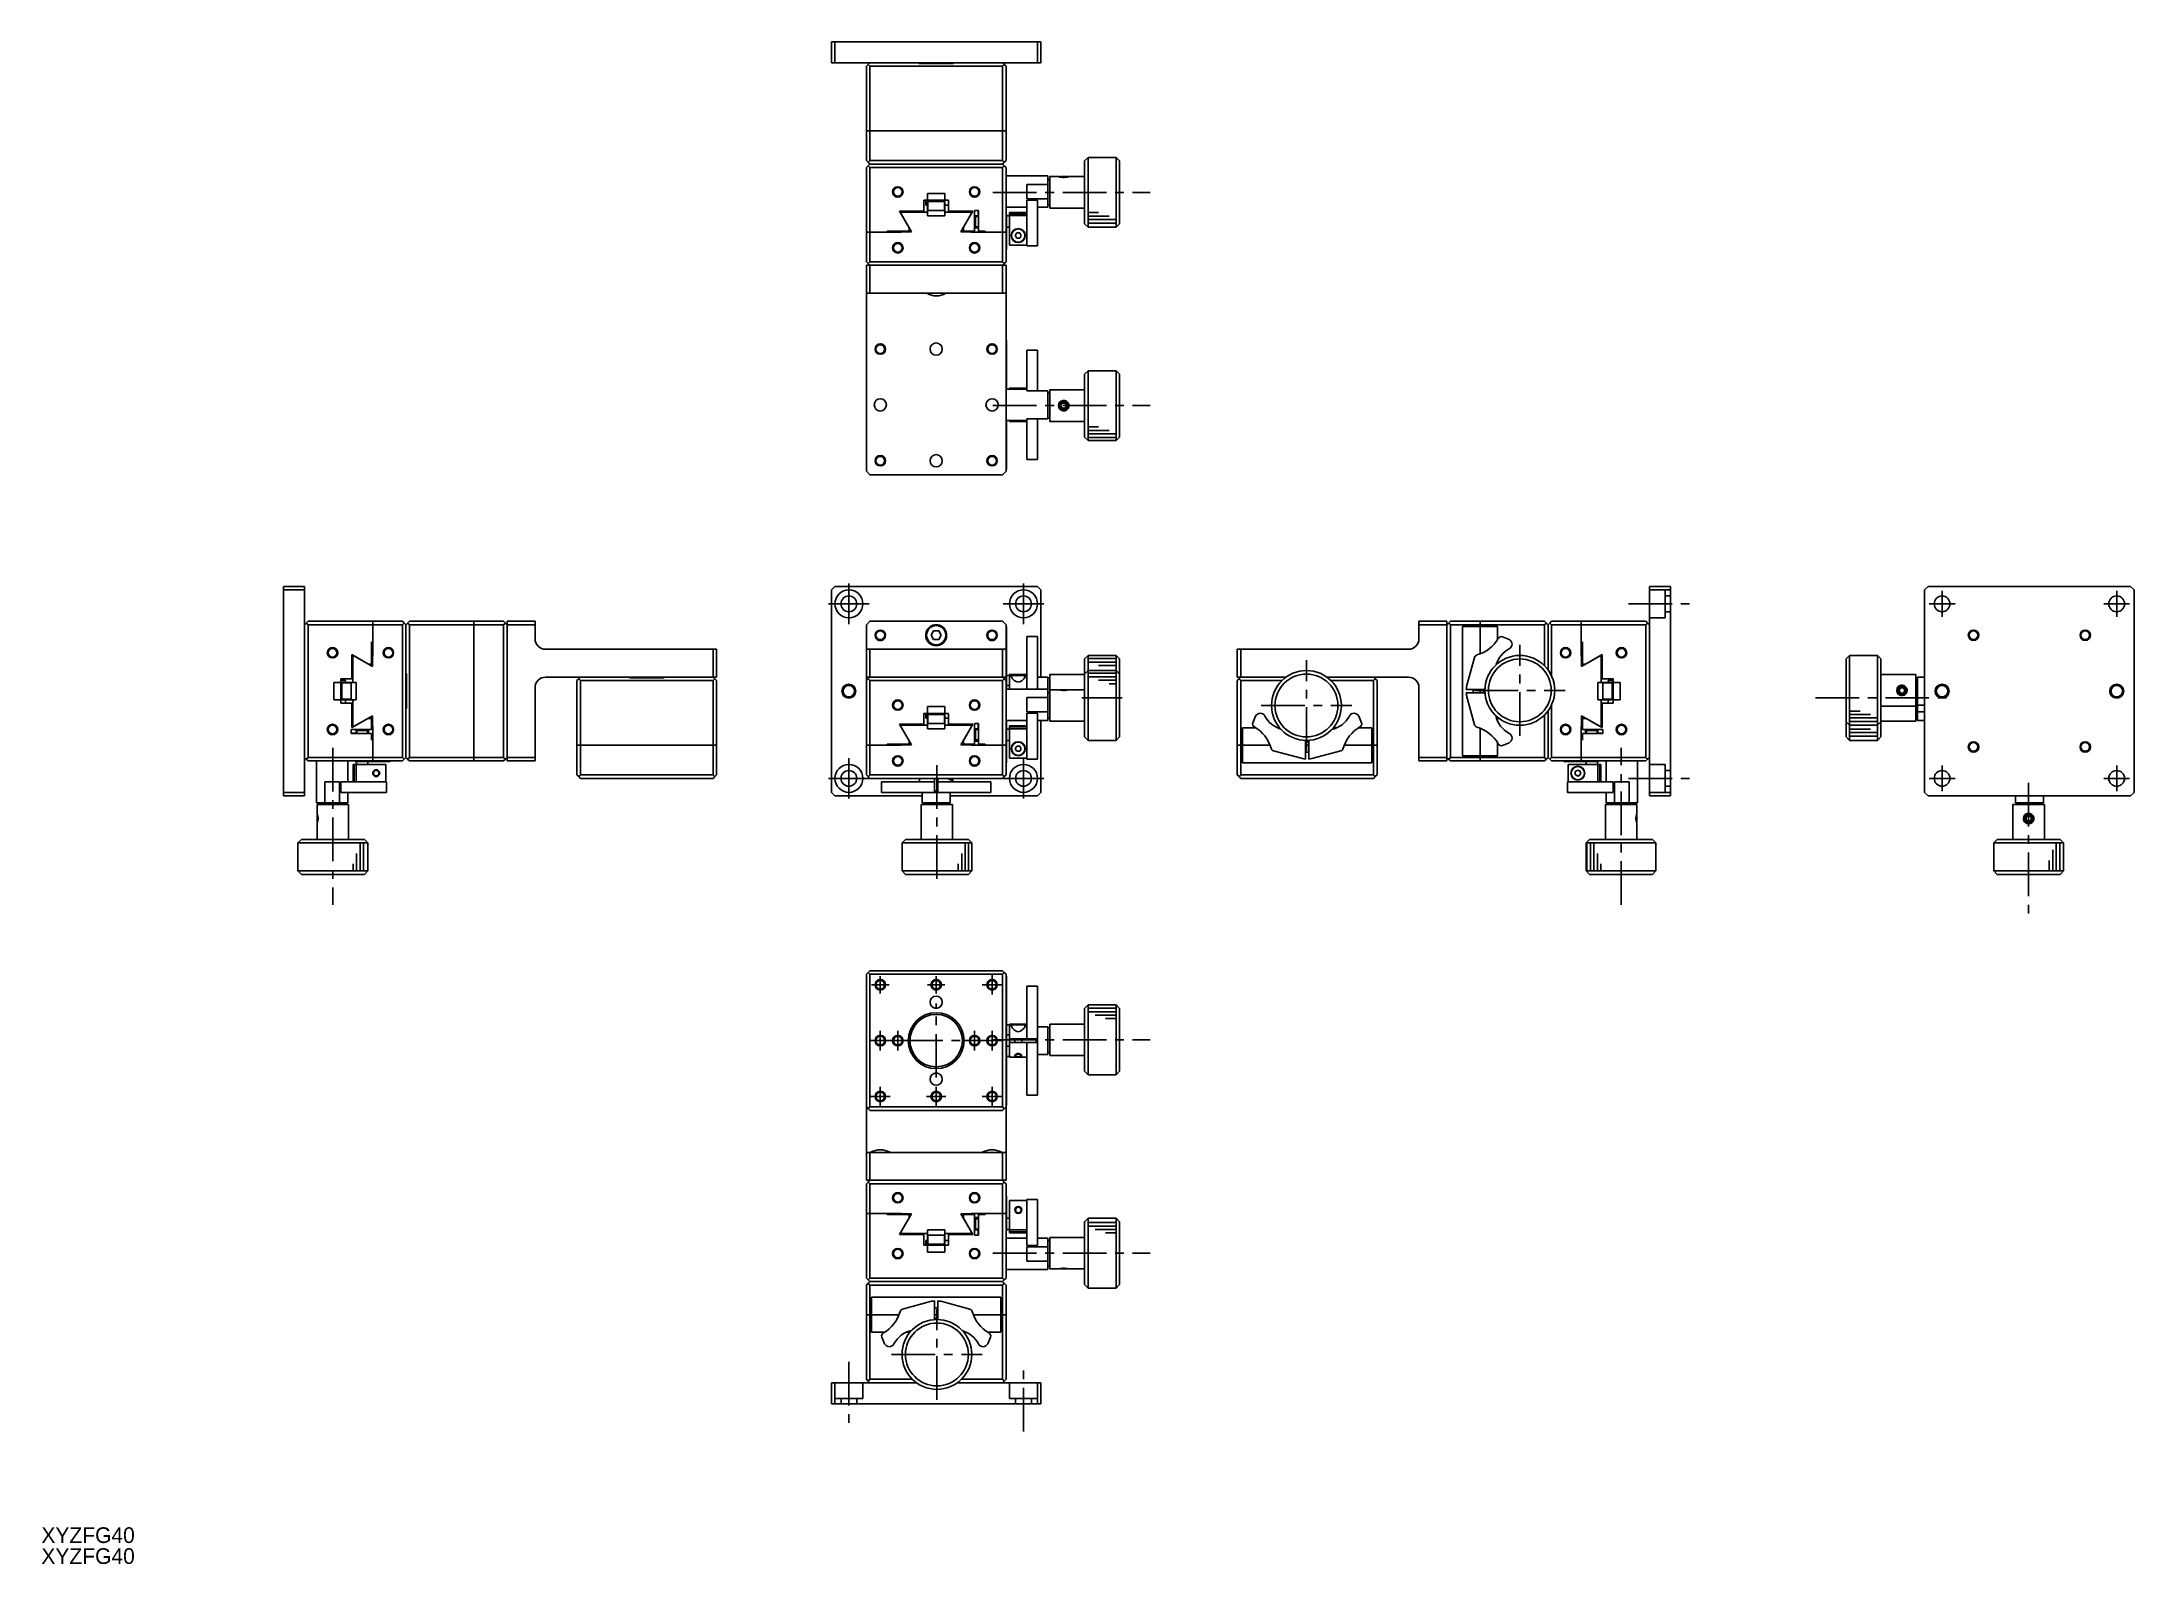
# Model space of a CAD drawing. Extents: x -207 to 392, y -13 to 423.
import ezdxf

# ---------------------------------------------------------------- set-up
doc = ezdxf.new("R2010")
doc.units = 0
doc.header["$LTSCALE"] = 10
doc.linetypes.add('CENTER', pattern=[2, 1.25, -0.25, 0.25, -0.25])
doc.linetypes.add('DASHED', pattern=[3.5, 2, -1.5])
doc.layers.get('0').update_dxf_attribs({"linetype": 'CONTINUOUS'})
doc.layers.add('CENTER', color=1, linetype='CENTER')
doc.styles.get("Standard").update_dxf_attribs({"font": 'FGP教科書体NT-M'})

msp = doc.modelspace()

# ---------------------------------------------------------------- texts
at = {"color": 7}
for p in [(-206.990008, -7.177394), (-206.990008, -13.177394)]:
    msp.add_text('XYZFG40', height=4.5, dxfattribs=at).set_placement(p)

# ---------------------------------------------------------------- linework, layer by layer
at = {"color": 7, "linetype": 'CONTINUOUS'}
for p, q in [((19.241054, 416.834756), (19.241054, 422.834756)), ((19.241054, 422.834756), (20.241054, 422.834756)), ((20.241054, 422.834756), (20.241054, 416.834756)), ((78.241054, 422.834756), (20.241054, 422.834756)), ((78.241054, 416.834756), (78.241054, 422.834756)), ((78.241054, 422.834756), (79.241054, 422.834756)), ((79.241054, 422.834756), (79.241054, 416.834756)), ((20.241054, 416.834756), (19.241054, 416.834756)), ((20.241054, 416.834756), (78.241054, 416.834756)), ((29.241054, 415.834756), (29.741054, 416.334756)), ((29.241054, 397.334756), (29.241054, 415.834756)), ((29.741054, 416.334756), (30.241054, 416.834756)), ((29.741054, 416.334756), (30.241054, 415.834756)), ((30.241054, 415.834756), (30.241054, 397.334756)), ((68.241054, 415.834756), (30.241054, 415.834756)), ((44.241054, 416.634756), (44.241054, 416.834756)), ((54.241054, 416.634756), (44.241054, 416.634756)), ((54.241054, 416.834756), (54.241054, 416.634756)), ((68.741054, 416.334756), (68.241054, 416.834756)), ((68.241054, 415.834756), (68.741054, 416.334756)), ((68.241054, 397.334756), (68.241054, 415.834756)), ((68.741054, 416.334756), (69.241054, 415.834756)), ((69.241054, 415.834756), (69.241054, 397.334756)), ((79.241054, 416.834756), (78.241054, 416.834756)), ((29.241054, 388.834756), (29.241054, 397.334756)), ((29.241054, 397.334756), (30.241054, 397.334756)), ((30.241054, 397.334756), (29.241054, 397.334756)), ((30.241054, 397.334756), (30.241054, 388.834756)), ((68.241054, 397.334756), (30.241054, 397.334756)), ((30.241054, 397.334756), (68.241054, 397.334756)), ((68.241054, 388.834756), (68.241054, 397.334756)), ((68.241054, 397.334756), (69.241054, 397.334756)), ((69.241054, 397.334756), (68.241054, 397.334756)), ((69.241054, 397.334756), (69.241054, 388.834756)), ((92.741054, 389.722624), (91.741054, 388.722624)), ((92.741054, 389.722624), (92.741054, 369.722624)), ((100.741054, 389.722624), (92.741054, 389.722624)), ((100.741054, 369.722624), (100.741054, 389.722624)), ((101.741054, 388.722624), (100.741054, 389.722624)), ((29.741054, 388.334756), (29.241054, 388.834756)), ((29.241054, 386.834756), (29.741054, 387.334756)), ((29.241054, 368.334756), (29.241054, 386.834756)), ((30.241054, 388.834756), (29.741054, 388.334756)), ((30.241054, 387.834756), (29.741054, 388.334756)), ((29.741054, 387.334756), (30.241054, 387.834756)), ((29.741054, 387.334756), (30.241054, 386.834756)), ((30.241054, 388.834756), (68.241054, 388.834756)), ((30.241054, 387.834756), (68.241054, 387.834756)), ((68.241054, 387.834756), (30.241054, 387.834756)), ((30.241054, 386.834756), (30.241054, 368.334756)), ((68.241054, 386.834756), (30.241054, 386.834756)), ((68.741054, 388.334756), (68.241054, 388.834756)), ((68.241054, 387.834756), (68.741054, 388.334756)), ((68.241054, 387.834756), (68.741054, 387.334756)), ((68.241054, 386.834756), (68.741054, 387.334756)), ((68.241054, 368.334756), (68.241054, 386.834756)), ((69.241054, 388.834756), (68.741054, 388.334756)), ((68.741054, 387.334756), (69.241054, 386.834756)), ((69.241054, 386.834756), (69.241054, 368.334756)), ((81.241054, 384.434756), (69.241054, 384.434756)), ((81.241054, 384.434756), (81.241054, 381.996309)), ((81.741054, 379.722624), (81.741054, 384.222624)), ((84.241161, 384.222624), (81.741054, 384.222624)), ((84.491054, 384.222624), (85.06806, 384.097601)), ((84.741054, 384.222624), (84.65538, 384.179787)), ((86.741054, 384.222624), (84.741054, 384.222624)), ((85.992546, 383.972624), (85.492375, 383.972624)), ((86.413993, 384.097592), (86.991054, 384.222624)), ((86.826735, 384.179784), (86.741054, 384.222624)), ((86.991054, 384.222624), (86.978131, 384.219051)), ((91.741054, 384.222624), (87.241049, 384.222624)), ((91.741054, 370.722624), (91.741054, 388.722624)), ((101.741054, 388.722624), (101.741054, 370.722624)), ((101.741054, 388.722624), (101.741054, 370.722624)), ((46.741054, 379.434756), (51.741054, 379.434756)), ((46.741054, 377.434756), (46.741054, 379.434756)), ((51.741054, 377.434756), (51.741054, 379.434756)), ((75.241054, 381.996309), (81.241054, 381.996309)), ((75.241054, 377.873203), (75.241054, 381.996309)), ((81.241054, 377.873203), (75.241054, 377.873203)), ((75.241054, 376.665156), (75.241054, 377.498756)), ((78.241054, 377.498756), (75.241054, 377.498756)), ((78.241054, 376.665156), (78.241054, 377.498756)), ((81.741054, 383.322624), (81.241054, 383.322624)), ((81.241054, 381.996309), (81.241054, 377.873203)), ((81.241054, 377.873203), (81.241054, 375.434756)), ((81.741054, 375.222624), (81.741054, 379.722624)), ((38.776953, 374.334756), (45.741054, 374.334756)), ((41.541054, 369.547192), (38.776953, 374.334756)), ((39.241054, 374.034756), (39.241054, 373.531128)), ((46.741054, 374.034756), (39.241054, 374.034756)), ((39.241054, 373.531128), (42.183446, 368.434756)), ((45.741054, 377.434756), (46.741054, 377.434756)), ((45.741054, 374.334756), (45.741054, 377.434756)), ((46.241054, 377.434756), (46.241054, 376.072624)), ((46.241054, 376.072624), (46.741054, 376.072624)), ((51.741054, 377.434756), (46.741054, 377.434756)), ((46.741054, 377.134756), (46.891054, 377.134756)), ((46.741054, 374.534756), (46.741054, 377.134756)), ((48.007158, 374.534756), (46.741054, 374.534756)), ((46.741054, 374.034756), (46.741054, 374.534756)), ((46.741054, 373.034756), (46.741054, 374.034756)), ((51.741054, 373.034756), (46.741054, 373.034756)), ((49.219771, 377.134756), (46.891054, 377.134756)), ((46.891054, 377.134756), (46.891054, 374.534756)), ((48.007158, 374.534756), (49.219771, 374.534756)), ((51.591054, 377.134756), (49.219771, 377.134756)), ((49.219771, 374.534756), (50.474951, 374.534756)), ((51.741054, 374.534756), (50.474951, 374.534756)), ((51.591054, 377.134756), (51.741054, 377.134756)), ((51.591054, 374.534756), (51.591054, 377.134756)), ((51.741054, 377.434756), (52.741054, 377.434756)), ((51.741054, 377.134756), (51.741054, 374.534756)), ((51.741054, 376.072624), (52.741054, 376.072624)), ((51.741054, 374.034756), (51.741054, 374.534756)), ((51.741054, 374.034756), (51.741054, 373.034756)), ((59.241054, 374.034756), (51.741054, 374.034756)), ((52.741054, 377.434756), (52.741054, 374.334756)), ((52.741054, 374.334756), (59.705156, 374.334756)), ((56.298662, 368.434756), (59.241054, 373.531128)), ((59.705156, 374.334756), (57.041054, 369.720397)), ((59.241054, 373.531128), (59.241054, 374.034756)), ((60.241054, 374.534756), (61.341054, 374.534756)), ((60.241054, 368.634756), (60.241054, 374.534756)), ((60.241054, 373.034756), (61.241054, 373.034756)), ((60.291054, 372.584756), (60.241054, 372.534756)), ((60.541054, 372.834756), (60.291054, 372.584756)), ((60.541054, 372.834756), (60.541054, 369.834756)), ((61.341035, 372.834756), (60.541054, 372.834756)), ((61.241054, 374.534756), (61.241054, 373.034756)), ((61.241054, 372.834756), (61.241054, 373.034756)), ((61.341054, 374.534756), (61.341054, 373.334751)), ((61.341054, 373.334751), (61.341054, 372.834756)), ((61.341054, 372.834756), (61.341054, 369.834756)), ((69.241054, 375.434756), (75.241054, 375.434756)), ((69.241054, 373.334756), (69.391054, 373.334756)), ((69.391054, 368.334756), (69.391054, 373.334756)), ((70.241054, 372.955756), (69.391054, 372.955756)), ((70.241054, 373.600996), (70.241054, 373.934756)), ((75.241054, 373.934756), (70.241054, 373.934756)), ((70.241054, 373.600996), (70.241054, 373.057656)), ((70.241054, 373.600996), (75.241054, 373.600996)), ((70.241054, 373.057656), (75.241054, 373.057656)), ((70.241054, 364.611145), (70.241054, 373.057656)), ((75.241054, 374.767388), (75.241054, 376.665156)), ((75.241054, 373.565103), (75.241054, 374.767388)), ((75.241054, 373.565103), (75.241054, 367.446324)), ((78.241054, 374.767388), (78.241054, 376.665156)), ((78.241054, 375.434756), (81.241054, 375.434756)), ((78.241054, 373.565103), (78.241054, 374.767388)), ((78.241054, 373.565103), (78.241054, 367.446324)), ((81.241054, 376.122624), (81.741054, 376.122624)), ((81.741054, 375.222624), (91.741054, 375.222624)), ((29.241054, 359.834756), (29.241054, 368.334756)), ((29.241054, 368.334756), (30.241054, 368.334756)), ((30.241054, 368.334756), (29.241054, 368.334756)), ((30.241054, 368.334756), (30.241054, 359.834756)), ((35.241054, 368.334756), (30.241054, 368.334756)), ((30.241054, 368.334756), (35.241054, 368.334756)), ((35.241054, 368.634756), (41.541054, 368.634756)), ((35.241054, 368.334756), (35.241054, 368.634756)), ((39.241054, 368.334756), (35.241054, 368.334756)), ((39.241054, 368.434756), (39.241054, 368.334756)), ((42.183446, 368.434756), (39.241054, 368.434756)), ((41.541054, 368.634756), (41.541054, 369.547192)), ((59.241054, 368.434756), (56.298662, 368.434756)), ((57.041054, 369.720397), (57.041054, 368.634756)), ((57.041054, 368.634756), (60.241054, 368.634756)), ((59.241054, 368.334756), (59.241054, 368.434756)), ((63.241054, 368.334756), (59.241054, 368.334756)), ((60.241054, 370.134756), (60.291054, 370.084756)), ((60.241054, 369.534756), (61.241054, 369.534756)), ((60.291054, 370.084756), (60.541054, 369.834756)), ((60.541054, 369.834756), (61.341035, 369.834756)), ((61.241054, 369.834756), (61.241054, 369.534756)), ((61.341054, 369.834756), (61.341054, 369.334761)), ((61.341054, 369.334761), (61.341054, 368.634756)), ((61.341054, 368.634756), (63.241054, 368.634756)), ((63.241054, 368.634756), (63.241054, 368.334756)), ((68.241054, 368.334756), (63.241054, 368.334756)), ((63.241054, 368.334756), (68.241054, 368.334756)), ((68.241054, 359.834756), (68.241054, 368.334756)), ((68.241054, 368.334756), (69.241054, 368.334756)), ((69.241054, 368.334756), (68.241054, 368.334756)), ((69.241054, 368.334756), (69.391054, 368.334756)), ((69.391054, 368.334756), (69.241054, 368.334756)), ((69.241054, 368.334756), (69.241054, 359.834756)), ((69.391054, 369.713756), (70.241054, 369.713756)), ((69.391054, 368.334756), (69.391054, 363.334756)), ((71.875029, 367.334756), (72.308042, 368.084756)), ((72.308042, 366.584756), (71.875029, 367.334756)), ((72.308042, 368.084756), (73.174067, 368.084756)), ((73.174067, 366.584756), (72.308042, 366.584756)), ((73.174067, 368.084756), (73.60708, 367.334756)), ((73.60708, 367.334756), (73.174067, 366.584756)), ((75.241054, 366.741555), (75.241054, 367.446324)), ((75.241054, 364.505127), (75.241054, 366.741555)), ((78.241054, 366.741555), (78.241054, 367.446324)), ((78.241054, 364.505127), (78.241054, 366.741555)), ((91.741054, 370.722624), (92.741054, 369.722624)), ((92.741054, 369.722624), (100.741054, 369.722624)), ((100.741054, 369.722624), (101.741054, 370.722624)), ((29.741054, 359.334756), (29.241054, 359.834756)), ((30.241054, 359.834756), (29.741054, 359.334756)), ((30.241054, 359.834756), (68.241054, 359.834756)), ((68.741054, 359.334756), (68.241054, 359.834756)), ((69.241054, 359.834756), (68.741054, 359.334756)), ((69.241054, 363.334756), (69.391054, 363.334756)), ((75.241054, 364.611145), (70.241054, 364.611145)), ((75.241054, 364.359819), (75.241054, 364.505127)), ((75.241054, 364.359819), (78.241054, 364.359819)), ((78.241054, 364.359819), (78.241054, 364.505127)), ((29.241054, 350.834756), (29.241054, 358.834756)), ((29.241054, 358.834756), (30.241054, 358.834756)), ((30.241054, 358.834756), (29.741054, 359.334756)), ((30.241054, 358.834756), (30.241054, 350.834756)), ((68.241054, 358.834756), (30.241054, 358.834756)), ((68.741054, 359.334756), (68.241054, 358.834756)), ((68.241054, 350.834756), (68.241054, 358.834756)), ((68.241054, 358.834756), (69.241054, 358.834756)), ((69.241054, 358.834756), (69.241054, 350.834756)), ((29.241054, 350.834756), (29.241054, 347.834756)), ((30.241054, 350.834756), (29.241054, 350.834756)), ((29.241054, 299.834756), (29.241054, 347.834756)), ((30.241054, 350.834756), (68.241054, 350.834756)), ((46.412627, 350.834756), (46.540457, 350.819064)), ((51.959899, 350.822759), (52.069481, 350.834756)), ((69.241054, 350.834756), (68.241054, 350.834756)), ((69.241054, 347.834756), (69.241054, 350.834756)), ((69.241054, 347.834756), (69.241054, 299.834756)), ((69.241054, 337.334756), (69.391054, 337.334756)), ((69.391054, 323.334756), (69.391054, 337.334756)), ((75.241054, 334.41476), (75.241054, 334.470517)), ((78.241054, 334.470517), (75.241054, 334.470517)), ((75.241054, 333.617017), (75.241054, 334.41476)), ((75.241054, 330.947254), (75.241054, 333.617017)), ((75.241054, 330.947254), (75.241054, 323.334756)), ((78.241054, 334.41476), (78.241054, 334.470517)), ((78.241054, 333.617017), (78.241054, 334.41476)), ((78.241054, 330.947254), (78.241054, 333.617017)), ((78.241054, 330.947254), (78.241054, 322.834756)), ((70.241054, 323.334756), (70.241054, 323.584756)), ((75.241054, 323.584756), (70.241054, 323.584756)), ((92.741054, 328.622624), (91.741054, 327.622624)), ((91.741054, 309.622624), (91.741054, 327.622624)), ((92.741054, 328.622624), (92.741054, 308.622624)), ((100.741054, 328.622624), (92.741054, 328.622624)), ((100.741054, 318.622624), (100.741054, 328.622624)), ((101.741054, 327.622624), (100.741054, 328.622624)), ((101.741054, 327.622624), (101.741054, 318.622624)), ((75.241054, 323.334756), (69.241054, 323.334756)), ((75.241054, 322.834756), (75.241054, 323.334756)), ((81.241054, 322.834756), (75.241054, 322.834756)), ((81.241054, 322.834756), (81.241054, 314.834756)), ((81.741054, 322.222624), (81.241054, 322.222624)), ((81.741054, 314.122624), (81.741054, 323.122624)), ((91.741054, 323.122624), (81.741054, 323.122624)), ((84.492669, 318.686146), (84.491054, 318.622624)), ((84.491054, 318.622624), (84.49349, 318.544633)), ((84.875064, 318.630467), (85.314852, 319.376515)), ((85.301267, 317.876576), (84.875064, 318.630467)), ((86.167257, 317.868733), (85.301267, 317.876576)), ((85.314852, 319.376515), (86.180842, 319.368672)), ((86.607044, 318.614781), (86.167257, 317.868733)), ((86.167257, 317.868733), (86.607044, 318.614781)), ((86.180842, 319.368672), (86.607044, 318.614781)), ((86.607044, 318.614781), (86.180842, 319.368672)), ((86.984307, 318.752324), (86.968825, 318.857311)), ((86.991015, 318.612752), (86.984307, 318.752324)), ((100.741054, 308.622624), (100.741054, 318.622624)), ((101.741054, 318.622624), (101.741054, 309.622624)), ((69.241054, 314.334756), (75.241054, 314.334756)), ((69.391054, 300.334756), (69.391054, 314.334756)), ((70.241054, 314.084756), (70.241054, 314.334756)), ((70.241054, 314.084756), (72.738444, 314.084756)), ((72.738444, 314.084756), (75.241054, 314.084756)), ((75.241054, 314.334756), (75.241054, 314.834756)), ((75.241054, 314.834756), (81.241054, 314.834756)), ((75.241054, 314.334756), (75.241054, 306.722258)), ((78.241054, 314.834756), (78.241054, 306.722258)), ((81.241054, 315.022624), (81.741054, 315.022624)), ((81.741054, 314.122624), (91.741054, 314.122624)), ((75.241054, 304.052495), (75.241054, 306.722258)), ((78.241054, 304.052495), (78.241054, 306.722258)), ((91.741054, 309.622624), (92.741054, 308.622624)), ((92.741054, 308.622624), (100.741054, 308.622624)), ((100.741054, 308.622624), (101.741054, 309.622624)), ((29.241054, 299.834756), (30.241054, 298.834756)), ((68.241054, 298.834756), (69.241054, 299.834756)), ((69.241054, 300.334756), (69.391054, 300.334756)), ((75.241054, 303.254753), (75.241054, 304.052495)), ((75.241054, 303.198995), (75.241054, 303.254753)), ((75.241054, 303.198995), (78.241054, 303.198995)), ((78.241054, 303.254753), (78.241054, 304.052495)), ((78.241054, 303.198995), (78.241054, 303.254753)), ((68.241054, 298.834756), (30.241054, 298.834756)), ((-137.618686, 266.847514), (-131.618686, 266.847514)), ((-137.618686, 265.847514), (-137.618686, 266.847514)), ((-131.618686, 265.847514), (-137.618686, 265.847514)), ((-137.618686, 265.847514), (-137.618686, 207.847514)), ((-131.618686, 266.847514), (-131.618686, 265.847514)), ((-131.618686, 207.847514), (-131.618686, 265.847514)), ((20.241054, 266.847514), (19.241054, 265.847514)), ((19.241054, 207.847514), (19.241054, 265.847514)), ((20.241054, 266.847514), (78.241054, 266.847514)), ((79.241054, 265.847514), (78.241054, 266.847514)), ((79.241054, 265.847514), (79.241054, 240.847514)), ((253.473293, 265.847514), (253.473293, 266.847514)), ((253.473293, 266.847514), (259.473293, 266.847514)), ((259.473293, 265.847514), (253.473293, 265.847514)), ((253.473293, 265.847514), (253.473293, 207.847514)), ((259.473293, 266.847514), (259.473293, 265.847514)), ((259.473293, 207.847514), (259.473293, 265.847514)), ((333.282999, 266.847514), (332.282999, 265.847514)), ((332.282999, 207.847514), (332.282999, 265.847514)), ((333.282999, 266.847514), (391.282999, 266.847514)), ((392.282999, 265.847514), (391.282999, 266.847514)), ((392.282999, 265.847514), (392.282999, 207.847514)), ((-131.118686, 256.347514), (-131.618686, 255.847514)), ((-131.118686, 256.347514), (-130.618686, 256.847514)), ((-130.618686, 255.847514), (-131.118686, 256.347514)), ((-130.618686, 256.847514), (-112.118686, 256.847514)), ((-130.618686, 255.847514), (-130.618686, 217.847514)), ((-112.118686, 255.847514), (-130.618686, 255.847514)), ((-112.118686, 256.847514), (-103.618686, 256.847514)), ((-112.118686, 255.847514), (-112.118686, 256.847514)), ((-112.118686, 256.847514), (-112.118686, 255.847514)), ((-112.118686, 255.847514), (-112.118686, 250.847514)), ((-103.618686, 255.847514), (-112.118686, 255.847514)), ((-112.118686, 250.847514), (-112.118686, 255.847514)), ((-103.618686, 256.847514), (-103.118686, 256.347514)), ((-103.118686, 256.347514), (-103.618686, 255.847514)), ((-103.618686, 217.847514), (-103.618686, 255.847514)), ((-102.618686, 255.847514), (-103.118686, 256.347514)), ((-102.118686, 256.347514), (-102.618686, 255.847514)), ((-102.618686, 241.847514), (-102.618686, 255.847514)), ((-102.618686, 255.847514), (-102.618686, 241.847514)), ((-102.118686, 256.347514), (-101.618686, 256.847514)), ((-101.618686, 255.847514), (-102.118686, 256.347514)), ((-101.618686, 256.847514), (-83.118686, 256.847514)), ((-101.618686, 255.847514), (-101.618686, 217.847514)), ((-83.118686, 255.847514), (-101.618686, 255.847514)), ((-83.118686, 256.847514), (-74.618686, 256.847514)), ((-83.118686, 255.847514), (-83.118686, 256.847514)), ((-83.118686, 256.847514), (-83.118686, 255.847514)), ((-74.618686, 255.847514), (-83.118686, 255.847514)), ((-83.118686, 255.847514), (-83.118686, 217.847514)), ((-83.118686, 217.847514), (-83.118686, 255.847514)), ((-74.618686, 256.847514), (-74.118686, 256.347514)), ((-74.118686, 256.347514), (-74.618686, 255.847514)), ((-74.618686, 217.847514), (-74.618686, 255.847514)), ((-73.618686, 255.847514), (-74.118686, 256.347514)), ((-73.618686, 256.847514), (-65.618686, 256.847514)), ((-73.618686, 255.847514), (-73.618686, 256.847514)), ((-65.618686, 255.847514), (-73.618686, 255.847514)), ((-73.618686, 255.847514), (-73.618686, 217.847514)), ((-65.618686, 256.847514), (-65.618686, 255.847514)), ((-65.618686, 251.847514), (-65.618686, 255.847514)), ((30.241054, 256.847514), (29.241054, 255.847514)), ((29.241054, 251.847514), (29.241054, 255.847514)), ((29.241054, 251.847514), (29.241054, 248.847514)), ((30.241054, 256.847514), (68.241054, 256.847514)), ((47.797679, 252.847514), (48.519366, 254.097514)), ((48.519367, 251.597514), (47.797679, 252.847514)), ((48.519366, 254.097514), (49.962742, 254.097514)), ((49.962742, 254.097514), (50.68443, 252.847514)), ((50.68443, 252.847514), (49.962742, 251.597514)), ((69.241054, 255.847514), (68.241054, 256.847514)), ((69.241054, 255.847514), (69.241054, 251.847514)), ((69.241054, 255.347514), (69.391054, 255.347514)), ((69.241054, 248.847514), (69.241054, 251.847514)), ((69.391054, 255.347514), (69.391054, 237.447514)), ((75.241054, 251.970933), (75.241054, 252.483275)), ((78.241054, 252.483275), (75.241054, 252.483275)), ((75.241054, 251.970933), (75.241054, 247.19455)), ((78.241054, 251.970933), (78.241054, 252.483275)), ((78.241054, 251.970933), (78.241054, 247.19455)), ((187.473293, 256.847514), (195.473293, 256.847514)), ((187.473293, 255.847514), (187.473293, 256.847514)), ((195.473293, 255.847514), (187.473293, 255.847514)), ((187.473293, 255.847514), (187.473293, 251.847514)), ((195.473293, 256.847514), (195.473293, 255.847514)), ((195.973293, 256.347514), (195.473293, 255.847514)), ((195.473293, 217.847514), (195.473293, 255.847514)), ((195.973293, 256.347514), (196.473293, 256.847514)), ((196.473293, 255.847514), (195.973293, 256.347514)), ((196.473293, 256.847514), (204.973293, 256.847514)), ((204.973293, 255.847514), (196.473293, 255.847514)), ((196.473293, 255.847514), (196.473293, 217.847514)), ((204.973293, 255.347514), (199.973293, 255.347514)), ((199.973293, 255.347514), (199.973293, 218.347514)), ((204.973293, 256.847514), (204.973293, 255.847514)), ((204.973293, 256.847514), (223.473293, 256.847514)), ((204.973293, 255.847514), (204.973293, 256.847514)), ((223.473293, 255.847514), (204.973293, 255.847514)), ((204.973293, 255.357514), (204.973293, 255.847514)), ((204.973293, 255.847514), (204.973293, 255.357514)), ((204.973293, 255.347514), (209.973293, 255.347514)), ((204.973293, 251.857514), (204.973293, 255.347514)), ((204.973293, 251.857514), (204.973293, 255.347514)), ((204.973293, 251.847514), (204.973293, 251.857514)), ((204.973293, 251.847514), (204.973293, 251.857514)), ((204.973293, 251.837514), (204.973293, 251.847514)), ((204.973293, 251.837514), (204.973293, 251.847514)), ((204.973293, 250.947514), (204.973293, 251.837514)), ((204.973293, 250.957514), (204.973293, 251.837514)), ((209.973293, 255.347514), (209.973293, 251.579687)), ((223.473293, 256.847514), (223.973293, 256.347514)), ((223.973293, 256.347514), (223.473293, 255.847514)), ((223.473293, 244.08941), (223.473293, 255.847514)), ((224.473293, 255.847514), (223.973293, 256.347514)), ((224.473293, 255.847514), (224.973293, 256.347514)), ((224.473293, 255.847514), (224.473293, 242.907151)), ((224.473293, 242.907151), (224.473293, 255.847514)), ((224.973293, 256.347514), (225.473293, 256.847514)), ((225.473293, 255.847514), (224.973293, 256.347514)), ((225.473293, 256.847514), (233.973293, 256.847514)), ((233.973293, 255.847514), (225.473293, 255.847514)), ((225.473293, 255.847514), (225.473293, 241.178997)), ((233.973293, 256.847514), (233.973293, 255.847514)), ((233.973293, 256.847514), (252.473293, 256.847514)), ((233.973293, 255.847514), (233.973293, 256.847514)), ((252.473293, 255.847514), (233.973293, 255.847514)), ((233.973293, 250.847514), (233.973293, 255.847514)), ((233.973293, 255.847514), (233.973293, 250.847514)), ((252.473293, 256.847514), (252.973293, 256.347514)), ((252.973293, 256.347514), (252.473293, 255.847514)), ((252.473293, 217.847514), (252.473293, 255.847514)), ((252.973293, 256.347514), (253.473293, 255.847514)), ((-118.118686, 247.311616), (-113.331121, 244.547514)), ((-118.118686, 240.347514), (-118.118686, 247.311616)), ((-117.818686, 246.847514), (-117.818686, 239.347514)), ((-117.315058, 246.847514), (-117.818686, 246.847514)), ((-112.218686, 243.905122), (-117.315058, 246.847514)), ((-112.418686, 250.847514), (-112.118686, 250.847514)), ((-112.418686, 244.547514), (-112.418686, 250.847514)), ((-112.218686, 246.847514), (-112.218686, 243.905122)), ((-112.118686, 246.847514), (-112.218686, 246.847514)), ((-112.118686, 250.847514), (-112.118686, 246.847514)), ((-14.618686, 248.847514), (-62.618686, 248.847514)), ((-14.618686, 240.847514), (-14.618686, 248.847514)), ((-14.618686, 248.847514), (-13.618686, 248.847514)), ((-13.618686, 248.847514), (-13.618686, 240.847514)), ((29.241054, 240.847514), (29.241054, 248.847514)), ((29.241054, 248.847514), (30.241054, 248.847514)), ((30.241054, 248.847514), (30.241054, 240.847514)), ((68.241054, 248.847514), (30.241054, 248.847514)), ((49.962742, 251.597514), (48.519367, 251.597514)), ((68.241054, 240.847514), (68.241054, 248.847514)), ((68.241054, 248.847514), (69.241054, 248.847514)), ((69.241054, 248.847514), (69.241054, 246.347519)), ((69.241054, 246.347519), (69.241054, 240.847514)), ((75.241054, 246.488073), (75.241054, 247.19455)), ((75.241054, 238.14161), (75.241054, 246.488073)), ((78.241054, 246.488073), (78.241054, 247.19455)), ((78.241054, 238.14161), (78.241054, 246.488073)), ((92.741054, 247.059646), (91.741054, 246.059646)), ((91.741054, 241.735382), (91.741054, 246.059646)), ((92.741054, 247.059646), (92.741054, 242.735382)), ((100.741054, 247.059646), (92.741054, 247.059646)), ((100.741054, 242.735382), (100.741054, 247.059646)), ((101.741054, 246.059646), (100.741054, 247.059646)), ((101.741054, 246.059646), (101.741054, 241.735382)), ((135.473293, 248.847514), (136.473293, 248.847514)), ((135.473293, 240.847514), (135.473293, 248.847514)), ((184.473293, 248.847514), (136.473293, 248.847514)), ((136.473293, 248.847514), (136.473293, 240.847514)), ((201.143664, 238.14161), (203.380092, 246.488073)), ((204.973293, 250.947514), (204.973293, 250.957514)), ((204.973293, 250.857514), (204.973293, 250.947514)), ((204.973293, 250.937514), (204.973293, 250.947514)), ((204.973293, 250.847514), (204.973293, 250.937514)), ((204.973293, 250.847514), (204.973293, 250.857514)), ((204.973293, 250.837514), (204.973293, 250.847514)), ((204.973293, 250.057514), (204.973293, 250.847514)), ((204.973293, 250.047514), (204.973293, 250.837514)), ((204.973293, 250.047514), (204.973293, 250.057514)), ((204.973293, 249.857514), (204.973293, 250.047514)), ((204.973293, 250.037514), (204.973293, 250.047514)), ((204.973293, 249.847514), (204.973293, 250.037514)), ((204.973293, 249.847514), (204.973293, 249.857514)), ((204.973293, 249.837514), (204.973293, 249.847514)), ((204.973293, 249.157514), (204.973293, 249.847514)), ((204.973293, 249.147514), (204.973293, 249.837514)), ((204.973293, 249.147514), (204.973293, 249.157514)), ((204.973293, 248.857514), (204.973293, 249.147514)), ((204.973293, 249.137514), (204.973293, 249.147514)), ((204.973293, 248.847514), (204.973293, 249.137514)), ((204.973293, 248.847514), (204.973293, 248.857514)), ((204.973293, 248.837514), (204.973293, 248.847514)), ((204.973293, 248.257514), (204.973293, 248.847514)), ((204.973293, 248.247514), (204.973293, 248.837514)), ((204.973293, 248.247514), (204.973293, 248.257514)), ((204.973293, 247.857514), (204.973293, 248.247514)), ((204.973293, 248.237514), (204.973293, 248.247514)), ((204.973293, 247.847514), (204.973293, 248.237514)), ((204.973293, 247.847514), (204.973293, 247.857514)), ((204.973293, 247.837514), (204.973293, 247.847514)), ((204.973293, 247.480017), (204.973293, 247.847514)), ((204.973293, 247.480017), (204.973293, 247.837514)), ((233.973293, 246.847514), (233.973293, 250.847514)), ((233.973293, 250.847514), (234.273293, 250.847514)), ((234.073293, 246.847514), (233.973293, 246.847514)), ((234.073293, 243.905122), (234.073293, 246.847514)), ((239.169665, 246.847514), (234.073293, 243.905122)), ((234.273293, 250.847514), (234.273293, 244.547514)), ((235.185728, 244.547514), (239.973293, 247.311616)), ((239.673293, 246.847514), (239.169665, 246.847514)), ((239.673293, 239.347514), (239.673293, 246.847514)), ((239.973293, 247.311616), (239.973293, 240.347514)), ((310.782999, 247.059646), (309.782999, 246.059646)), ((309.782999, 237.059646), (309.782999, 246.059646)), ((310.782999, 247.059646), (310.782999, 237.059646)), ((318.782999, 247.059646), (310.782999, 247.059646)), ((318.782999, 227.059646), (318.782999, 247.059646)), ((319.782999, 246.059646), (318.782999, 247.059646)), ((319.782999, 246.059646), (319.782999, 228.059646)), ((-121.218686, 240.347514), (-118.118686, 240.347514)), ((-121.218686, 239.347514), (-121.218686, 240.347514)), ((-119.856554, 239.847514), (-121.218686, 239.847514)), ((-119.856554, 239.847514), (-121.218686, 239.847514)), ((-119.856554, 239.347514), (-119.856554, 239.847514)), ((-113.331121, 244.547514), (-112.418686, 244.547514)), ((-102.618686, 241.847514), (-102.418686, 241.847514)), ((-102.618686, 241.847514), (-102.618686, 231.847514)), ((-102.418686, 241.847514), (-102.418686, 231.847514)), ((-62.618686, 240.847514), (-51.118686, 240.847514)), ((-53.618686, 239.847514), (-53.118686, 240.347514)), ((-53.618686, 221.347514), (-53.618686, 239.847514)), ((-53.118686, 240.347514), (-52.618686, 240.847514)), ((-53.118686, 240.347514), (-52.618686, 239.847514)), ((-52.618686, 239.847514), (-52.618686, 221.347514)), ((-14.618686, 239.847514), (-52.618686, 239.847514)), ((-51.118686, 240.847514), (-48.118686, 240.847514)), ((-48.118686, 240.847514), (-19.118686, 240.847514)), ((-38.618686, 240.647514), (-38.618686, 240.847514)), ((-28.618686, 240.647514), (-38.618686, 240.647514)), ((-28.618686, 240.847514), (-28.618686, 240.647514)), ((-19.118686, 240.847514), (-16.118686, 240.847514)), ((-16.118686, 240.847514), (-14.618686, 240.847514)), ((-14.118686, 240.347514), (-14.618686, 240.847514)), ((-13.618686, 240.847514), (-14.618686, 240.847514)), ((-14.618686, 239.847514), (-14.118686, 240.347514)), ((-14.618686, 221.347514), (-14.618686, 239.847514)), ((-14.118686, 240.347514), (-13.618686, 239.847514)), ((-13.618686, 239.847514), (-13.618686, 221.347514)), ((30.241054, 240.847514), (29.241054, 240.847514)), ((29.241054, 240.847514), (29.241054, 239.847514)), ((29.241054, 239.847514), (29.741054, 240.347514)), ((29.241054, 221.347514), (29.241054, 239.847514)), ((29.741054, 240.347514), (30.241054, 240.847514)), ((29.741054, 240.347514), (30.241054, 239.847514)), ((31.741054, 240.847514), (30.241054, 240.847514)), ((30.241054, 239.847514), (30.241054, 221.347514)), ((68.241054, 239.847514), (30.241054, 239.847514)), ((34.741054, 240.847514), (31.741054, 240.847514)), ((63.741054, 240.847514), (34.741054, 240.847514)), ((66.741054, 240.847514), (63.741054, 240.847514)), ((68.241054, 240.847514), (66.741054, 240.847514)), ((68.241054, 240.847514), (68.741054, 240.347514)), ((69.241054, 240.847514), (68.241054, 240.847514)), ((68.241054, 239.847514), (68.741054, 240.347514)), ((68.241054, 221.347514), (68.241054, 239.847514)), ((68.741054, 240.347514), (69.241054, 239.847514)), ((69.241054, 239.847514), (69.241054, 240.847514)), ((69.241054, 239.847514), (69.241054, 227.347509)), ((70.241054, 241.347514), (69.391054, 241.347514)), ((70.241054, 237.447514), (70.241054, 241.597514)), ((72.738075, 241.597514), (70.241054, 241.597514)), ((70.741054, 241.155905), (70.806973, 241.357519)), ((70.752099, 241.052139), (70.741054, 241.155905)), ((70.780423, 240.949597), (70.752099, 241.052139)), ((70.806973, 241.357519), (70.887204, 241.430223)), ((74.641054, 241.347514), (70.841054, 241.347514)), ((70.841054, 241.347514), (70.841054, 240.807308)), ((70.887204, 241.430223), (71.001026, 241.488033)), ((75.241054, 241.597514), (72.738075, 241.597514)), ((74.39717, 241.515529), (74.518346, 241.472441)), ((74.518346, 241.472441), (74.614758, 241.415981)), ((74.614758, 241.415981), (74.672826, 241.360383)), ((74.641054, 240.806632), (74.641054, 241.347514)), ((74.672826, 241.360383), (74.741054, 241.155936)), ((74.722377, 241.018529), (74.689633, 240.916551)), ((74.741054, 241.155936), (74.722377, 241.018529)), ((81.241054, 240.847514), (78.241054, 240.847514)), ((81.241054, 240.847514), (81.241054, 237.447514)), ((81.741054, 240.659646), (81.241054, 240.659646)), ((81.741054, 237.235382), (81.741054, 241.559646)), ((91.741054, 241.559646), (81.741054, 241.559646)), ((92.741054, 242.735382), (91.741054, 241.735382)), ((91.741054, 223.735382), (91.741054, 241.735382)), ((91.741054, 237.235382), (91.741054, 241.735382)), ((92.741054, 242.735382), (92.741054, 222.735382)), ((92.741054, 242.735382), (92.741054, 237.059646)), ((100.741054, 242.735382), (92.741054, 242.735382)), ((100.741054, 222.735382), (100.741054, 242.735382)), ((100.741054, 227.059646), (100.741054, 242.735382)), ((101.741054, 241.735382), (100.741054, 242.735382)), ((101.741054, 241.735382), (101.741054, 223.735382)), ((101.741054, 241.735382), (101.741054, 223.735382)), ((136.473293, 240.847514), (135.473293, 240.847514)), ((135.473293, 239.847514), (135.973293, 240.347514)), ((135.473293, 221.347514), (135.473293, 239.847514)), ((136.473293, 240.847514), (135.973293, 240.347514)), ((135.973293, 240.347514), (136.473293, 239.847514)), ((136.473293, 240.847514), (137.973293, 240.847514)), ((148.231397, 239.847514), (136.473293, 239.847514)), ((136.473293, 239.847514), (136.473293, 221.347514)), ((137.973293, 240.847514), (140.973293, 240.847514)), ((140.973293, 240.847514), (149.413656, 240.847514)), ((161.108666, 240.847514), (169.973293, 240.847514)), ((174.473293, 239.847514), (162.290924, 239.847514)), ((169.973293, 240.847514), (172.973293, 240.847514)), ((172.973293, 240.847514), (184.473293, 240.847514)), ((174.473293, 240.847514), (174.973293, 240.347514)), ((174.473293, 239.847514), (174.973293, 240.347514)), ((174.473293, 221.347514), (174.473293, 239.847514)), ((174.973293, 240.347514), (175.473293, 239.847514)), ((175.473293, 239.847514), (175.473293, 221.347514)), ((209.973293, 245.386356), (209.973293, 244.753484)), ((234.273293, 244.547514), (235.185728, 244.547514)), ((239.973293, 240.347514), (243.073293, 240.347514)), ((243.073293, 239.847514), (241.711161, 239.847514)), ((241.711161, 239.847514), (241.711161, 239.347514)), ((243.073293, 240.347514), (243.073293, 239.347514)), ((309.782999, 239.106794), (309.782999, 241.735382)), ((310.782999, 242.735382), (310.782999, 227.059646)), ((318.782999, 227.059646), (318.782999, 242.735382)), ((319.782999, 241.735382), (319.782999, 241.559646)), ((319.782999, 241.735382), (319.782999, 241.559646)), ((329.782999, 241.559646), (319.782999, 241.559646)), ((329.782999, 241.559646), (329.782999, 232.559646)), ((330.282999, 240.659646), (329.782999, 240.659646)), ((332.282999, 240.847514), (330.282999, 240.847514)), ((330.282999, 232.847514), (330.282999, 240.847514)), ((-123.218686, 234.347514), (-123.218686, 239.347514)), ((-121.218686, 239.347514), (-123.218686, 239.347514)), ((-121.218686, 234.347514), (-123.218686, 234.347514)), ((-121.218686, 239.347514), (-121.218686, 234.347514)), ((-121.218686, 233.347514), (-121.218686, 234.347514)), ((-120.918686, 239.197514), (-120.918686, 239.347514)), ((-120.918686, 239.347514), (-118.318686, 239.347514)), ((-120.918686, 239.197514), (-120.918686, 234.497514)), ((-118.318686, 239.197514), (-120.918686, 239.197514)), ((-120.918686, 234.347514), (-120.918686, 234.497514)), ((-120.918686, 234.497514), (-118.318686, 234.497514)), ((-118.318686, 234.347514), (-120.918686, 234.347514)), ((-119.856554, 233.347514), (-119.856554, 234.347514)), ((-118.318686, 239.347514), (-118.318686, 238.081411)), ((-117.818686, 239.347514), (-118.318686, 239.347514)), ((-118.318686, 235.613618), (-118.318686, 238.081411)), ((-118.318686, 235.613618), (-118.318686, 234.347514)), ((-117.818686, 234.347514), (-118.318686, 234.347514)), ((-117.818686, 239.347514), (-116.818686, 239.347514)), ((-117.818686, 234.347514), (-117.818686, 226.847514)), ((-116.818686, 234.347514), (-117.818686, 234.347514)), ((-116.818686, 239.347514), (-116.818686, 234.347514)), ((-65.618686, 217.847514), (-65.618686, 237.847514)), ((81.241054, 237.447514), (69.241054, 237.447514)), ((70.241054, 238.468514), (69.391054, 238.468514)), ((75.241054, 237.447514), (75.241054, 238.14161)), ((75.241054, 235.009067), (81.241054, 235.009067)), ((75.241054, 230.885962), (75.241054, 235.009067)), ((78.241054, 237.447514), (78.241054, 238.14161)), ((81.241054, 237.447514), (81.241054, 235.009067)), ((81.741054, 236.335382), (81.241054, 236.335382)), ((81.241054, 235.009067), (81.241054, 230.885962)), ((81.741054, 232.735382), (81.741054, 237.235382)), ((81.741054, 236.335382), (81.741054, 237.235382)), ((84.241059, 237.235382), (81.741054, 237.235382)), ((84.491054, 237.235382), (84.826054, 237.154062)), ((84.741054, 237.235382), (84.65538, 237.192545)), ((86.741054, 237.235382), (84.741054, 237.235382)), ((84.826054, 237.154062), (85.068062, 237.110359)), ((85.722226, 236.985382), (85.49339, 236.985382)), ((85.988807, 236.985382), (85.722226, 236.985382)), ((86.414017, 237.110354), (86.656056, 237.154062)), ((86.656056, 237.154062), (86.991054, 237.235382)), ((86.826735, 237.192542), (86.741054, 237.235382)), ((86.991054, 237.235382), (86.989902, 237.235062)), ((87.240504, 237.235382), (87.240278, 237.235382)), ((87.241049, 237.235382), (87.240504, 237.235382)), ((91.741054, 237.235382), (87.241049, 237.235382)), ((92.741054, 237.059646), (92.741054, 227.059646)), ((187.473293, 237.847514), (187.473293, 217.847514)), ((206.296242, 237.347514), (200.998356, 237.347514)), ((200.998356, 236.347514), (206.296242, 236.347514)), ((203.380092, 227.206956), (201.143664, 235.553419)), ((202.973293, 237.347514), (202.973293, 236.347534)), ((204.973293, 236.347534), (204.973293, 237.347514)), ((238.673293, 239.347514), (239.673293, 239.347514)), ((238.673293, 234.347514), (238.673293, 239.347514)), ((239.673293, 234.347514), (238.673293, 234.347514)), ((239.673293, 239.347514), (240.173293, 239.347514)), ((239.673293, 234.347514), (240.173293, 234.347514)), ((239.673293, 226.847514), (239.673293, 234.347514)), ((240.173293, 238.081411), (240.173293, 239.347514)), ((240.173293, 239.347514), (242.773293, 239.347514)), ((242.773293, 239.197514), (240.173293, 239.197514)), ((240.173293, 238.081411), (240.173293, 236.868797)), ((240.173293, 236.868797), (240.173293, 235.613618)), ((240.173293, 234.347514), (240.173293, 235.613618)), ((240.173293, 234.497514), (242.773293, 234.497514)), ((242.773293, 234.347514), (240.173293, 234.347514)), ((241.711161, 234.347514), (241.711161, 233.347514)), ((242.773293, 239.347514), (242.773293, 239.197514)), ((242.773293, 236.868797), (242.773293, 239.197514)), ((242.773293, 234.497514), (242.773293, 236.868797)), ((242.773293, 234.497514), (242.773293, 234.347514)), ((243.073293, 239.347514), (245.073293, 239.347514)), ((243.073293, 234.347514), (243.073293, 239.347514)), ((243.073293, 234.347514), (243.073293, 233.347514)), ((243.073293, 234.347514), (245.073293, 234.347514)), ((245.073293, 239.347514), (245.073293, 234.347514)), ((309.782999, 228.059646), (309.782999, 239.106794)), ((309.782999, 228.059646), (309.782999, 237.059646)), ((310.782999, 237.059646), (310.782999, 227.059646)), ((324.533249, 237.084587), (324.533038, 237.069525)), ((324.533038, 237.069525), (324.540312, 236.924635)), ((324.535333, 237.135988), (324.533249, 237.084587)), ((324.539492, 237.186881), (324.535333, 237.135988)), ((324.545723, 237.237546), (324.539492, 237.186881)), ((324.540312, 236.924635), (324.555228, 236.824959)), ((324.554663, 237.291358), (324.545723, 237.237546)), ((324.562816, 237.331036), (324.554663, 237.291358)), ((324.572245, 237.37041), (324.562816, 237.331036)), ((324.582889, 237.409266), (324.572245, 237.37041)), ((324.594772, 237.447738), (324.582889, 237.409266)), ((324.607705, 237.485302), (324.594772, 237.447738)), ((324.621816, 237.522413), (324.607705, 237.485302)), ((324.637023, 237.558884), (324.621816, 237.522413)), ((324.653365, 237.594835), (324.637023, 237.558884)), ((324.676666, 237.641477), (324.653365, 237.594835)), ((324.702764, 237.688607), (324.676666, 237.641477)), ((324.723456, 237.722871), (324.702764, 237.688607)), ((324.745222, 237.756438), (324.723456, 237.722871)), ((324.767947, 237.789145), (324.745222, 237.756438)), ((324.791692, 237.821099), (324.767947, 237.789145)), ((324.824458, 237.861954), (324.791692, 237.821099)), ((324.858894, 237.901389), (324.824458, 237.861954)), ((324.870829, 237.914308), (324.858894, 237.901389)), ((324.917009, 237.06749), (325.356797, 237.813537)), ((325.356797, 237.813537), (324.917009, 237.06749)), ((325.343212, 236.313599), (324.917009, 237.06749)), ((324.917009, 237.06749), (325.343212, 236.313599)), ((326.209202, 236.305756), (325.343212, 236.313599)), ((325.356797, 237.813537), (326.222787, 237.805694)), ((326.648989, 237.051803), (326.209202, 236.305756)), ((326.222787, 237.805694), (326.648989, 237.051803)), ((326.979566, 236.698082), (327.011769, 236.830244)), ((327.016367, 237.262881), (326.992019, 237.37709)), ((327.011769, 236.830244), (327.029552, 236.966876)), ((327.03159, 237.118993), (327.016367, 237.262881)), ((327.029552, 236.966876), (327.031636, 237.001285)), ((327.032999, 237.059646), (327.03159, 237.118993)), ((327.031636, 237.001285), (327.032999, 237.059646)), ((-118.118686, 233.347514), (-121.218686, 233.347514)), ((-118.118686, 226.383413), (-118.118686, 233.347514)), ((-113.504326, 229.047514), (-118.118686, 226.383413)), ((-117.315058, 226.847514), (-112.218686, 229.789906)), ((-112.418686, 229.047514), (-113.504326, 229.047514)), ((-112.418686, 225.847514), (-112.418686, 229.047514)), ((-112.218686, 229.789906), (-112.218686, 226.847514)), ((-102.618686, 217.847514), (-102.618686, 231.847514)), ((-102.418686, 231.847514), (-102.618686, 231.847514)), ((-102.618686, 231.847514), (-102.618686, 217.847514)), ((45.741054, 230.447514), (46.741054, 230.447514)), ((45.741054, 227.347514), (45.741054, 230.447514)), ((46.241054, 230.447514), (46.241054, 229.085382)), ((46.241054, 229.085382), (46.741054, 229.085382)), ((46.741054, 232.447514), (51.741054, 232.447514)), ((46.741054, 230.447514), (46.741054, 232.447514)), ((51.741054, 230.447514), (46.741054, 230.447514)), ((46.741054, 230.147514), (46.891054, 230.147514)), ((46.741054, 227.547514), (46.741054, 230.147514)), ((49.219771, 230.147514), (46.891054, 230.147514)), ((46.891054, 230.147514), (46.891054, 227.547514)), ((51.591054, 230.147514), (49.219771, 230.147514)), ((51.591054, 230.147514), (51.741054, 230.147514)), ((51.591054, 227.547514), (51.591054, 230.147514)), ((51.741054, 230.447514), (51.741054, 232.447514)), ((51.741054, 230.447514), (52.741054, 230.447514)), ((51.741054, 230.147514), (51.741054, 227.547514)), ((51.741054, 229.085382), (52.741054, 229.085382)), ((52.741054, 230.447514), (52.741054, 227.347514)), ((69.241054, 228.447514), (75.241054, 228.447514)), ((69.391054, 228.447514), (69.391054, 226.347514)), ((81.241054, 230.885962), (75.241054, 230.885962)), ((75.241054, 229.677914), (75.241054, 230.511514)), ((78.241054, 230.511514), (75.241054, 230.511514)), ((75.241054, 227.780146), (75.241054, 229.677914)), ((75.241054, 226.577861), (75.241054, 227.780146)), ((78.241054, 229.677914), (78.241054, 230.511514)), ((78.241054, 227.780146), (78.241054, 229.677914)), ((78.241054, 228.447514), (81.241054, 228.447514)), ((78.241054, 226.577861), (78.241054, 227.780146)), ((79.241054, 228.447514), (79.241054, 207.847514)), ((81.241054, 230.885962), (81.241054, 228.447514)), ((81.241054, 229.135382), (81.741054, 229.135382)), ((81.741054, 228.235382), (81.741054, 232.735382)), ((81.741054, 228.235382), (91.741054, 228.235382)), ((91.741054, 228.059646), (91.741054, 228.235382)), ((209.973293, 229.365808), (209.973293, 228.308673)), ((223.473293, 217.847514), (223.473293, 230.029883)), ((224.473293, 231.212141), (224.473293, 217.847514)), ((224.473293, 217.847514), (224.473293, 231.212141)), ((225.473293, 232.940296), (225.473293, 217.847514)), ((234.073293, 229.789906), (239.169665, 226.847514)), ((234.073293, 226.847514), (234.073293, 229.789906)), ((234.273293, 229.047514), (234.273293, 225.847514)), ((235.358933, 229.047514), (234.273293, 229.047514)), ((239.973293, 226.383413), (235.358933, 229.047514)), ((239.973293, 233.347514), (239.973293, 226.383413)), ((243.073293, 233.347514), (239.973293, 233.347514)), ((309.782999, 223.735382), (309.782999, 228.059646)), ((309.782999, 228.059646), (310.782999, 227.059646)), ((318.782999, 227.059646), (319.782999, 228.059646)), ((319.782999, 232.559646), (319.782999, 228.059646)), ((319.782999, 232.559646), (319.782999, 228.235382)), ((319.782999, 232.559646), (329.782999, 232.559646)), ((319.782999, 228.235382), (319.782999, 228.059646)), ((319.782999, 228.235382), (329.782999, 228.235382)), ((319.782999, 228.059646), (319.782999, 223.735382)), ((319.782999, 228.059646), (319.782999, 223.735382)), ((329.782999, 233.459646), (329.782999, 232.559646)), ((329.782999, 233.459646), (330.282999, 233.459646)), ((329.782999, 232.559646), (329.782999, 228.235382)), ((329.782999, 229.135382), (330.282999, 229.135382)), ((329.782999, 229.094806), (329.782999, 228.235382)), ((330.282999, 230.885962), (330.282999, 232.847514)), ((330.282999, 232.847514), (332.282999, 232.847514)), ((330.282999, 228.447514), (330.282999, 230.885962)), ((332.282999, 230.885962), (330.282999, 230.885962)), ((330.282999, 228.447514), (332.282999, 228.447514)), ((-118.318686, 225.847514), (-112.418686, 225.847514)), ((-118.318686, 224.747514), (-118.318686, 225.847514)), ((-118.318686, 224.847514), (-116.818686, 224.847514)), ((-117.118681, 224.747514), (-118.318686, 224.747514)), ((-117.818686, 226.847514), (-117.315058, 226.847514)), ((-116.618686, 224.747514), (-117.118681, 224.747514)), ((-116.818686, 225.847514), (-116.818686, 224.847514)), ((-116.818686, 224.847514), (-116.618686, 224.847514)), ((-116.368686, 225.797514), (-116.618686, 225.547514)), ((-113.618686, 225.547514), (-116.618686, 225.547514)), ((-116.618686, 225.547514), (-116.618686, 224.747534)), ((-113.618686, 224.747514), (-116.618686, 224.747514)), ((-116.318686, 225.847514), (-116.368686, 225.797514)), ((-113.868686, 225.797514), (-113.918686, 225.847514)), ((-113.618686, 225.547514), (-113.868686, 225.797514)), ((-113.618686, 224.747534), (-113.618686, 225.547514)), ((-113.318686, 224.847514), (-113.618686, 224.847514)), ((-113.118691, 224.747514), (-113.618686, 224.747514)), ((-113.318686, 225.847514), (-113.318686, 224.847514)), ((-112.418686, 224.747514), (-113.118691, 224.747514)), ((-112.418686, 222.847514), (-112.418686, 224.747514)), ((-112.118686, 222.847514), (-112.418686, 222.847514)), ((-112.218686, 226.847514), (-112.118686, 226.847514)), ((-112.118686, 226.847514), (-112.118686, 222.847514)), ((-112.118686, 222.847514), (-112.118686, 217.847514)), ((-112.118686, 217.847514), (-112.118686, 222.847514)), ((38.776953, 227.347514), (45.741054, 227.347514)), ((41.541054, 222.55995), (38.776953, 227.347514)), ((39.241054, 227.047514), (39.241054, 226.543887)), ((46.741054, 227.047514), (39.241054, 227.047514)), ((39.241054, 226.543887), (42.183446, 221.447514)), ((41.541054, 221.647514), (41.541054, 222.55995)), ((46.741054, 227.047514), (46.741054, 227.547514)), ((48.007158, 227.547514), (46.741054, 227.547514)), ((46.741054, 226.047514), (46.741054, 227.047514)), ((51.741054, 226.047514), (46.741054, 226.047514)), ((48.007158, 227.547514), (49.219771, 227.547514)), ((49.219771, 227.547514), (50.474951, 227.547514)), ((51.741054, 227.547514), (50.474951, 227.547514)), ((51.741054, 227.047514), (51.741054, 227.547514)), ((51.741054, 227.047514), (51.741054, 226.047514)), ((59.241054, 227.047514), (51.741054, 227.047514)), ((52.741054, 227.347514), (59.705156, 227.347514)), ((56.298662, 221.447514), (59.241054, 226.543887)), ((59.705156, 227.347514), (57.041054, 222.733155)), ((57.041054, 222.733155), (57.041054, 221.647514)), ((59.241054, 226.543887), (59.241054, 227.047514)), ((60.241054, 227.547514), (61.341054, 227.547514)), ((60.241054, 221.647514), (60.241054, 227.547514)), ((60.241054, 226.047514), (61.241054, 226.047514)), ((60.291054, 225.597514), (60.241054, 225.547514)), ((60.241054, 223.147514), (60.291054, 223.097514)), ((60.241054, 222.547514), (61.241054, 222.547514)), ((60.541054, 225.847514), (60.291054, 225.597514)), ((60.291054, 223.097514), (60.541054, 222.847514)), ((60.541054, 225.847514), (60.541054, 222.847514)), ((61.341035, 225.847514), (60.541054, 225.847514)), ((60.541054, 222.847514), (61.341035, 222.847514)), ((61.241054, 227.547514), (61.241054, 226.047514)), ((61.241054, 225.847514), (61.241054, 226.047514)), ((61.241054, 222.847514), (61.241054, 222.547514)), ((61.341054, 227.547514), (61.341054, 226.347509)), ((61.341054, 226.347509), (61.341054, 225.847514)), ((61.341054, 225.847514), (61.341054, 222.847514)), ((61.341054, 222.847514), (61.341054, 222.347519)), ((61.341054, 222.347519), (61.341054, 221.647514)), ((69.241054, 227.347509), (69.241054, 224.347519)), ((69.241054, 226.347514), (69.391054, 226.347514)), ((69.241054, 224.347519), (69.241054, 221.347514)), ((69.391054, 221.347514), (69.391054, 226.347514)), ((70.241054, 225.968514), (69.391054, 225.968514)), ((69.391054, 222.726514), (70.241054, 222.726514)), ((70.241054, 226.613754), (70.241054, 226.947514)), ((75.241054, 226.947514), (70.241054, 226.947514)), ((70.241054, 226.613754), (70.241054, 226.070415)), ((70.241054, 226.613754), (75.241054, 226.613754)), ((70.241054, 226.070415), (75.241054, 226.070415)), ((70.241054, 217.623903), (70.241054, 226.070415)), ((75.241054, 226.577861), (75.241054, 220.459082)), ((78.241054, 226.577861), (78.241054, 220.459082)), ((91.741054, 223.735382), (92.741054, 222.735382)), ((92.741054, 222.735382), (100.741054, 222.735382)), ((100.741054, 222.735382), (101.741054, 223.735382)), ((136.973293, 221.347514), (136.973293, 226.347514)), ((136.973293, 226.347514), (140.74112, 226.347514)), ((146.934452, 226.347514), (147.567323, 226.347514)), ((154.973293, 222.670463), (154.973293, 217.372577)), ((155.973293, 217.372577), (155.973293, 222.670463)), ((162.954999, 226.347514), (164.012134, 226.347514)), ((170.205466, 226.347514), (173.973293, 226.347514)), ((173.973293, 226.347514), (173.973293, 221.347514)), ((204.973293, 225.857514), (204.973293, 226.215011)), ((204.973293, 225.847514), (204.973293, 226.215011)), ((204.973293, 225.847514), (204.973293, 225.857514)), ((204.973293, 225.837514), (204.973293, 225.847514)), ((204.973293, 225.457514), (204.973293, 225.847514)), ((204.973293, 225.447514), (204.973293, 225.837514)), ((204.973293, 225.447514), (204.973293, 225.457514)), ((204.973293, 224.857514), (204.973293, 225.447514)), ((204.973293, 225.437514), (204.973293, 225.447514)), ((204.973293, 224.847514), (204.973293, 225.437514)), ((204.973293, 224.847514), (204.973293, 224.857514)), ((204.973293, 224.837514), (204.973293, 224.847514)), ((204.973293, 224.557514), (204.973293, 224.847514)), ((204.973293, 224.547514), (204.973293, 224.837514)), ((204.973293, 224.547514), (204.973293, 224.557514)), ((204.973293, 223.857514), (204.973293, 224.547514)), ((204.973293, 224.537514), (204.973293, 224.547514)), ((204.973293, 223.847514), (204.973293, 224.537514)), ((204.973293, 223.847514), (204.973293, 223.857514)), ((204.973293, 223.837514), (204.973293, 223.847514)), ((204.973293, 223.657514), (204.973293, 223.847514)), ((204.973293, 223.647514), (204.973293, 223.837514)), ((204.973293, 223.647514), (204.973293, 223.657514)), ((204.973293, 222.857514), (204.973293, 223.647514)), ((204.973293, 223.637514), (204.973293, 223.647514)), ((204.973293, 222.847514), (204.973293, 223.637514)), ((204.973293, 222.847514), (204.973293, 222.857514)), ((204.973293, 222.837514), (204.973293, 222.847514)), ((204.973293, 222.757514), (204.973293, 222.847514)), ((204.973293, 222.747514), (204.973293, 222.837514)), ((204.973293, 222.747514), (204.973293, 222.757514)), ((204.973293, 221.857514), (204.973293, 222.747514)), ((204.973293, 222.737514), (204.973293, 222.747514)), ((204.973293, 221.857514), (204.973293, 222.737514)), ((204.973293, 221.847514), (204.973293, 221.857514)), ((204.973293, 221.847514), (204.973293, 221.857514)), ((204.973293, 221.837514), (204.973293, 221.847514)), ((204.973293, 221.837514), (204.973293, 221.847514)), ((204.973293, 218.347514), (204.973293, 221.837514)), ((204.973293, 218.347514), (204.973293, 221.837514)), ((209.973293, 222.115341), (209.973293, 218.347514)), ((233.973293, 226.847514), (234.073293, 226.847514)), ((233.973293, 222.847514), (233.973293, 226.847514)), ((233.973293, 217.847514), (233.973293, 222.847514)), ((233.973293, 222.847514), (233.973293, 217.847514)), ((234.273293, 222.847514), (233.973293, 222.847514)), ((234.273293, 225.847514), (240.173293, 225.847514)), ((234.273293, 224.747514), (234.273293, 222.847514)), ((234.973298, 224.747514), (234.273293, 224.747514)), ((235.473293, 224.747514), (234.973298, 224.747514)), ((235.173293, 225.847514), (235.173293, 224.847514)), ((235.473293, 224.847514), (235.173293, 224.847514)), ((235.723293, 225.797514), (235.473293, 225.547514)), ((238.473293, 225.547514), (235.473293, 225.547514)), ((235.473293, 225.547514), (235.473293, 224.747534)), ((238.473293, 224.747514), (235.473293, 224.747514)), ((235.773293, 225.847514), (235.723293, 225.797514)), ((238.223293, 225.797514), (238.173293, 225.847514)), ((238.473293, 225.547514), (238.223293, 225.797514)), ((238.473293, 224.747534), (238.473293, 225.547514)), ((238.473293, 224.847514), (238.673293, 224.847514)), ((238.973288, 224.747514), (238.473293, 224.747514)), ((238.673293, 225.847514), (238.673293, 224.847514)), ((240.173293, 224.847514), (238.673293, 224.847514)), ((240.173293, 224.747514), (238.973288, 224.747514)), ((239.169665, 226.847514), (239.673293, 226.847514)), ((240.173293, 225.847514), (240.173293, 224.747514)), ((309.782999, 223.735382), (310.782999, 222.735382)), ((310.782999, 227.059646), (310.782999, 222.735382)), ((310.782999, 227.059646), (318.782999, 227.059646)), ((310.782999, 222.735382), (318.782999, 222.735382)), ((318.782999, 222.735382), (318.782999, 227.059646)), ((318.782999, 222.735382), (319.782999, 223.735382)), ((-131.618686, 217.847514), (-131.118686, 217.347514)), ((-131.118686, 217.347514), (-130.618686, 217.847514)), ((-130.618686, 216.847514), (-131.118686, 217.347514)), ((-130.618686, 217.847514), (-112.118686, 217.847514)), ((-112.118686, 216.847514), (-130.618686, 216.847514)), ((-128.218686, 216.847514), (-128.218686, 204.847514)), ((-119.218686, 210.847514), (-119.218686, 216.847514)), ((-117.718686, 215.847514), (-117.384925, 215.847514)), ((-117.718686, 215.847514), (-117.718686, 210.847514)), ((-117.384925, 215.847514), (-117.384925, 210.847514)), ((-116.841586, 215.847514), (-117.384925, 215.847514)), ((-117.118686, 216.847514), (-117.118686, 216.697514)), ((-117.118686, 216.697514), (-112.118686, 216.697514)), ((-116.841586, 215.847514), (-116.841586, 210.847514)), ((-116.841586, 215.847514), (-108.395075, 215.847514)), ((-116.739686, 216.697514), (-116.739686, 215.847514)), ((-113.497686, 215.847514), (-113.497686, 216.697514)), ((-112.118686, 217.847514), (-103.618686, 217.847514)), ((-112.118686, 216.847514), (-112.118686, 217.847514)), ((-112.118686, 217.847514), (-112.118686, 216.847514)), ((-103.618686, 216.847514), (-112.118686, 216.847514)), ((-112.118686, 216.847514), (-112.118686, 216.697514)), ((-112.118686, 216.847514), (-112.118686, 216.697514)), ((-112.118686, 216.697514), (-107.118686, 216.697514)), ((-108.395075, 215.847514), (-108.395075, 210.847514)), ((-107.118686, 216.697514), (-107.118686, 216.847514)), ((-103.618686, 217.847514), (-103.118686, 217.347514)), ((-103.118686, 217.347514), (-103.618686, 216.847514)), ((-103.118686, 217.347514), (-102.618686, 217.847514)), ((-102.118686, 217.347514), (-102.618686, 217.847514)), ((-102.118686, 217.347514), (-101.618686, 217.847514)), ((-101.618686, 216.847514), (-102.118686, 217.347514)), ((-101.618686, 217.847514), (-83.118686, 217.847514)), ((-83.118686, 216.847514), (-101.618686, 216.847514)), ((-83.118686, 217.847514), (-74.618686, 217.847514)), ((-83.118686, 216.847514), (-83.118686, 217.847514)), ((-83.118686, 217.847514), (-83.118686, 216.847514)), ((-74.618686, 216.847514), (-83.118686, 216.847514)), ((-74.618686, 217.847514), (-74.118686, 217.347514)), ((-74.118686, 217.347514), (-74.618686, 216.847514)), ((-73.618686, 217.847514), (-74.118686, 217.347514)), ((-73.618686, 217.847514), (-65.618686, 217.847514)), ((-73.618686, 216.847514), (-73.618686, 217.847514)), ((-65.618686, 216.847514), (-73.618686, 216.847514)), ((-65.618686, 217.847514), (-65.618686, 216.847514)), ((-53.618686, 212.847514), (-53.618686, 221.347514)), ((-53.618686, 221.347514), (-52.618686, 221.347514)), ((-52.618686, 221.347514), (-53.618686, 221.347514)), ((-52.618686, 221.347514), (-52.618686, 212.847514)), ((-14.618686, 221.347514), (-52.618686, 221.347514)), ((-52.618686, 221.347514), (-14.618686, 221.347514)), ((-14.618686, 212.847514), (-14.618686, 221.347514)), ((-14.618686, 221.347514), (-13.618686, 221.347514)), ((-13.618686, 221.347514), (-14.618686, 221.347514)), ((-13.618686, 221.347514), (-13.618686, 212.847514)), ((29.241054, 212.847514), (29.241054, 221.347514)), ((29.241054, 221.347514), (30.241054, 221.347514)), ((30.241054, 221.347514), (29.241054, 221.347514)), ((30.241054, 221.347514), (30.241054, 212.847514)), ((35.241054, 221.347514), (30.241054, 221.347514)), ((30.241054, 221.347514), (35.241054, 221.347514)), ((35.241054, 221.647514), (41.541054, 221.647514)), ((35.241054, 221.347514), (35.241054, 221.647514)), ((39.241054, 221.347514), (35.241054, 221.347514)), ((39.241054, 221.447514), (39.241054, 221.347514)), ((42.183446, 221.447514), (39.241054, 221.447514)), ((59.241054, 221.447514), (56.298662, 221.447514)), ((57.041054, 221.647514), (60.241054, 221.647514)), ((59.241054, 221.347514), (59.241054, 221.447514)), ((63.241054, 221.347514), (59.241054, 221.347514)), ((61.341054, 221.647514), (63.241054, 221.647514)), ((63.241054, 221.647514), (63.241054, 221.347514)), ((68.241054, 221.347514), (63.241054, 221.347514)), ((63.241054, 221.347514), (68.241054, 221.347514)), ((68.241054, 212.847514), (68.241054, 221.347514)), ((68.241054, 221.347514), (69.241054, 221.347514)), ((69.241054, 221.347514), (68.241054, 221.347514)), ((69.241054, 221.347514), (69.391054, 221.347514)), ((69.391054, 221.347514), (69.241054, 221.347514)), ((69.241054, 221.347514), (69.241054, 212.847514)), ((69.241054, 216.347514), (69.391054, 216.347514)), ((69.391054, 221.347514), (69.391054, 216.347514)), ((75.241054, 217.623903), (70.241054, 217.623903)), ((71.875029, 220.347514), (72.308042, 221.097514)), ((72.308042, 219.597514), (71.875029, 220.347514)), ((72.308042, 221.097514), (73.174067, 221.097514)), ((73.174067, 219.597514), (72.308042, 219.597514)), ((73.174067, 221.097514), (73.60708, 220.347514)), ((73.60708, 220.347514), (73.174067, 219.597514)), ((75.241054, 219.754313), (75.241054, 220.459082)), ((75.241054, 217.517885), (75.241054, 219.754313)), ((75.241054, 217.372577), (75.241054, 217.517885)), ((75.241054, 217.372577), (78.241054, 217.372577)), ((78.241054, 219.754313), (78.241054, 220.459082)), ((78.241054, 217.517885), (78.241054, 219.754313)), ((78.241054, 217.372577), (78.241054, 217.517885)), ((135.473293, 212.847514), (135.473293, 221.347514)), ((135.473293, 221.347514), (136.473293, 221.347514)), ((136.473293, 221.347514), (135.473293, 221.347514)), ((136.473293, 221.347514), (136.473293, 212.847514)), ((136.963293, 221.347514), (136.473293, 221.347514)), ((136.473293, 221.347514), (136.963293, 221.347514)), ((140.463293, 221.347514), (136.973293, 221.347514)), ((140.463293, 221.347514), (136.973293, 221.347514)), ((136.973293, 221.347514), (136.973293, 216.347514)), ((136.973293, 216.347514), (173.973293, 216.347514)), ((140.473293, 221.347514), (140.463293, 221.347514)), ((140.473293, 221.347514), (140.463293, 221.347514)), ((140.483293, 221.347514), (140.473293, 221.347514)), ((140.483293, 221.347514), (140.473293, 221.347514)), ((141.373293, 221.347514), (140.483293, 221.347514)), ((141.363293, 221.347514), (140.483293, 221.347514)), ((141.373293, 221.347514), (141.363293, 221.347514)), ((141.463293, 221.347514), (141.373293, 221.347514)), ((141.383293, 221.347514), (141.373293, 221.347514)), ((141.473293, 221.347514), (141.383293, 221.347514)), ((141.473293, 221.347514), (141.463293, 221.347514)), ((141.483293, 221.347514), (141.473293, 221.347514)), ((142.263293, 221.347514), (141.473293, 221.347514)), ((142.273293, 221.347514), (141.483293, 221.347514)), ((142.273293, 221.347514), (142.263293, 221.347514)), ((142.463293, 221.347514), (142.273293, 221.347514)), ((142.283293, 221.347514), (142.273293, 221.347514)), ((142.473293, 221.347514), (142.283293, 221.347514)), ((142.473293, 221.347514), (142.463293, 221.347514)), ((142.483293, 221.347514), (142.473293, 221.347514)), ((143.163293, 221.347514), (142.473293, 221.347514)), ((143.173293, 221.347514), (142.483293, 221.347514)), ((143.173293, 221.347514), (143.163293, 221.347514)), ((143.463293, 221.347514), (143.173293, 221.347514)), ((143.183293, 221.347514), (143.173293, 221.347514)), ((143.473293, 221.347514), (143.183293, 221.347514)), ((143.473293, 221.347514), (143.463293, 221.347514)), ((143.483293, 221.347514), (143.473293, 221.347514)), ((144.063293, 221.347514), (143.473293, 221.347514)), ((144.073293, 221.347514), (143.483293, 221.347514)), ((144.073293, 221.347514), (144.063293, 221.347514)), ((144.463293, 221.347514), (144.073293, 221.347514)), ((144.083293, 221.347514), (144.073293, 221.347514)), ((144.473293, 221.347514), (144.083293, 221.347514)), ((144.473293, 221.347514), (144.463293, 221.347514)), ((144.483293, 221.347514), (144.473293, 221.347514)), ((144.84079, 221.347514), (144.473293, 221.347514)), ((144.84079, 221.347514), (144.483293, 221.347514)), ((154.179197, 217.517885), (145.832734, 219.754313)), ((155.973273, 221.347514), (154.973293, 221.347514)), ((154.973293, 219.347514), (155.973273, 219.347514)), ((165.113851, 219.754313), (156.767388, 217.517885)), ((166.463293, 221.347514), (166.105796, 221.347514)), ((166.473293, 221.347514), (166.105796, 221.347514)), ((166.473293, 221.347514), (166.463293, 221.347514)), ((166.483293, 221.347514), (166.473293, 221.347514)), ((166.863293, 221.347514), (166.473293, 221.347514)), ((166.873293, 221.347514), (166.483293, 221.347514)), ((166.873293, 221.347514), (166.863293, 221.347514)), ((167.463293, 221.347514), (166.873293, 221.347514)), ((166.883293, 221.347514), (166.873293, 221.347514)), ((167.473293, 221.347514), (166.883293, 221.347514)), ((167.473293, 221.347514), (167.463293, 221.347514)), ((167.483293, 221.347514), (167.473293, 221.347514)), ((167.763293, 221.347514), (167.473293, 221.347514)), ((167.773293, 221.347514), (167.483293, 221.347514)), ((167.773293, 221.347514), (167.763293, 221.347514)), ((168.463293, 221.347514), (167.773293, 221.347514)), ((167.783293, 221.347514), (167.773293, 221.347514)), ((168.473293, 221.347514), (167.783293, 221.347514)), ((168.473293, 221.347514), (168.463293, 221.347514)), ((168.483293, 221.347514), (168.473293, 221.347514)), ((168.663293, 221.347514), (168.473293, 221.347514)), ((168.673293, 221.347514), (168.483293, 221.347514)), ((168.673293, 221.347514), (168.663293, 221.347514)), ((169.463293, 221.347514), (168.673293, 221.347514)), ((168.683293, 221.347514), (168.673293, 221.347514)), ((169.473293, 221.347514), (168.683293, 221.347514)), ((169.473293, 221.347514), (169.463293, 221.347514)), ((169.483293, 221.347514), (169.473293, 221.347514)), ((169.563293, 221.347514), (169.473293, 221.347514)), ((169.573293, 221.347514), (169.483293, 221.347514)), ((169.573293, 221.347514), (169.563293, 221.347514)), ((170.463293, 221.347514), (169.573293, 221.347514)), ((169.583293, 221.347514), (169.573293, 221.347514)), ((170.463293, 221.347514), (169.583293, 221.347514)), ((170.473293, 221.347514), (170.463293, 221.347514)), ((170.473293, 221.347514), (170.463293, 221.347514)), ((170.483293, 221.347514), (170.473293, 221.347514)), ((170.483293, 221.347514), (170.473293, 221.347514)), ((173.973293, 221.347514), (170.483293, 221.347514)), ((173.973293, 221.347514), (170.483293, 221.347514)), ((173.973293, 221.347514), (173.973293, 216.347514)), ((174.473293, 221.347514), (173.983293, 221.347514)), ((173.983293, 221.347514), (174.473293, 221.347514)), ((174.473293, 212.847514), (174.473293, 221.347514)), ((174.473293, 221.347514), (175.473293, 221.347514)), ((175.473293, 221.347514), (174.473293, 221.347514)), ((175.473293, 221.347514), (175.473293, 212.847514)), ((187.473293, 217.847514), (195.473293, 217.847514)), ((187.473293, 216.847514), (187.473293, 217.847514)), ((195.473293, 216.847514), (187.473293, 216.847514)), ((195.473293, 217.847514), (195.473293, 216.847514)), ((195.973293, 217.347514), (195.473293, 217.847514)), ((195.973293, 217.347514), (196.473293, 217.847514)), ((196.473293, 216.847514), (195.973293, 217.347514)), ((196.473293, 217.847514), (204.973293, 217.847514)), ((204.973293, 216.847514), (196.473293, 216.847514)), ((204.973293, 218.347514), (199.973293, 218.347514)), ((209.973293, 218.347514), (204.973293, 218.347514)), ((204.973293, 217.847514), (204.973293, 218.337514)), ((204.973293, 218.337514), (204.973293, 217.847514)), ((204.973293, 217.847514), (204.973293, 216.847514)), ((204.973293, 216.847514), (204.973293, 217.847514)), ((204.973293, 217.847514), (223.473293, 217.847514)), ((223.473293, 216.847514), (204.973293, 216.847514)), ((223.473293, 217.847514), (223.973293, 217.347514)), ((223.973293, 217.347514), (223.473293, 216.847514)), ((224.473293, 217.847514), (223.973293, 217.347514)), ((224.973293, 217.347514), (224.473293, 217.847514)), ((224.973293, 217.347514), (225.473293, 217.847514)), ((225.473293, 216.847514), (224.973293, 217.347514)), ((225.473293, 217.847514), (233.973293, 217.847514)), ((233.973293, 216.847514), (225.473293, 216.847514)), ((228.973293, 216.847514), (228.973293, 216.697514)), ((233.973293, 216.697514), (228.973293, 216.697514)), ((230.249682, 210.847514), (230.249682, 215.847514)), ((230.249682, 215.847514), (238.696193, 215.847514)), ((233.973293, 217.847514), (233.973293, 216.847514)), ((233.973293, 217.847514), (252.473293, 217.847514)), ((233.973293, 216.847514), (233.973293, 217.847514)), ((233.973293, 216.847514), (233.973293, 216.697514)), ((233.973293, 216.697514), (233.973293, 216.847514)), ((252.473293, 216.847514), (233.973293, 216.847514)), ((233.973293, 216.697514), (238.973293, 216.697514)), ((235.352293, 216.697514), (235.352293, 215.847514)), ((238.594293, 215.847514), (238.594293, 216.697514)), ((238.696193, 215.847514), (238.696193, 210.847514)), ((239.239532, 215.847514), (238.696193, 215.847514)), ((238.973293, 216.847514), (238.973293, 216.697514)), ((239.239532, 215.847514), (239.239532, 210.847514)), ((239.239532, 215.847514), (239.573293, 215.847514)), ((239.573293, 210.847514), (239.573293, 215.847514)), ((241.073293, 216.847514), (241.073293, 210.847514)), ((250.073293, 204.847514), (250.073293, 216.847514)), ((252.473293, 217.847514), (252.973293, 217.347514)), ((252.973293, 217.347514), (252.473293, 216.847514)), ((253.473293, 217.847514), (252.973293, 217.347514)), ((-125.780238, 210.847514), (-121.657133, 210.847514)), ((-125.780238, 204.847514), (-125.780238, 210.847514)), ((-121.657133, 210.847514), (-121.657133, 204.847514)), ((-121.282686, 210.847514), (-120.449086, 210.847514)), ((-121.282686, 210.847514), (-121.282686, 207.847514)), ((-120.449086, 210.847514), (-118.551318, 210.847514)), ((-118.551318, 210.847514), (-117.349033, 210.847514)), ((-111.230254, 210.847514), (-117.349033, 210.847514)), ((-111.230254, 210.847514), (-110.525485, 210.847514)), ((-110.525485, 210.847514), (-108.289057, 210.847514)), ((-108.289057, 210.847514), (-108.143748, 210.847514)), ((-108.143748, 210.847514), (-108.143748, 207.847514)), ((-53.118686, 212.347514), (-53.618686, 212.847514)), ((-52.618686, 212.847514), (-53.118686, 212.347514)), ((-52.618686, 211.847514), (-53.118686, 212.347514)), ((-52.618686, 212.847514), (-14.618686, 212.847514)), ((-14.618686, 211.847514), (-52.618686, 211.847514)), ((-14.118686, 212.347514), (-14.618686, 212.847514)), ((-14.618686, 211.847514), (-14.118686, 212.347514)), ((-13.618686, 212.847514), (-14.118686, 212.347514)), ((29.741054, 212.347514), (29.241054, 212.847514)), ((30.241054, 212.847514), (29.741054, 212.347514)), ((30.241054, 211.847514), (29.741054, 212.347514)), ((30.241054, 212.847514), (68.241054, 212.847514)), ((68.241054, 211.847514), (30.241054, 211.847514)), ((33.605293, 210.847514), (34.117635, 210.847514)), ((33.605293, 210.847514), (33.605293, 207.847514)), ((38.894018, 210.847514), (34.117635, 210.847514)), ((38.894018, 210.847514), (39.600496, 210.847514)), ((39.600496, 210.847514), (47.946959, 210.847514)), ((44.491054, 211.847514), (44.491054, 210.847514)), ((47.946959, 210.847514), (48.741054, 210.847514)), ((48.741054, 211.847514), (48.741054, 210.847514)), ((48.741054, 210.847514), (48.741054, 207.847514)), ((49.741054, 210.847514), (49.741054, 211.847514)), ((49.741054, 210.847514), (50.53515, 210.847514)), ((49.741054, 210.847514), (49.741054, 207.847514)), ((50.53515, 210.847514), (58.881613, 210.847514)), ((53.200172, 211.447514), (53.741054, 211.447514)), ((53.412069, 211.366192), (53.310091, 211.398935)), ((53.549476, 211.347514), (53.412069, 211.366192)), ((53.753923, 211.415742), (53.549476, 211.347514)), ((53.741054, 211.447514), (53.741054, 211.847514)), ((53.942535, 211.847458), (53.753923, 211.415742)), ((53.991054, 210.847514), (53.991054, 211.847514)), ((58.881613, 210.847514), (59.58809, 210.847514)), ((64.364473, 210.847514), (59.58809, 210.847514)), ((64.364473, 210.847514), (64.876815, 210.847514)), ((64.876815, 207.847514), (64.876815, 210.847514)), ((68.741054, 212.347514), (68.241054, 212.847514)), ((68.741054, 212.347514), (68.241054, 211.847514)), ((69.241054, 212.847514), (68.741054, 212.347514)), ((135.973293, 212.347514), (135.473293, 212.847514)), ((136.473293, 212.847514), (135.973293, 212.347514)), ((135.973293, 212.347514), (136.473293, 211.847514)), ((136.473293, 212.847514), (174.473293, 212.847514)), ((174.473293, 211.847514), (136.473293, 211.847514)), ((174.973293, 212.347514), (174.473293, 212.847514)), ((174.973293, 212.347514), (174.473293, 211.847514)), ((175.473293, 212.847514), (174.973293, 212.347514)), ((229.998356, 210.847514), (229.998356, 207.847514)), ((229.998356, 210.847514), (230.143664, 210.847514)), ((230.143664, 210.847514), (232.380092, 210.847514)), ((232.223293, 213.780527), (232.973293, 214.21354)), ((232.223293, 212.914502), (232.223293, 213.780527)), ((232.973293, 212.481489), (232.223293, 212.914502)), ((232.380092, 210.847514), (233.084861, 210.847514)), ((232.973293, 214.21354), (233.723293, 213.780527)), ((233.723293, 212.914502), (232.973293, 212.481489)), ((239.20364, 210.847514), (233.084861, 210.847514)), ((233.723293, 213.780527), (233.723293, 212.914502)), ((239.20364, 210.847514), (240.405925, 210.847514)), ((240.405925, 210.847514), (242.303693, 210.847514)), ((242.303693, 210.847514), (243.137293, 210.847514)), ((243.137293, 207.847514), (243.137293, 210.847514)), ((243.51174, 210.847514), (247.634845, 210.847514)), ((243.51174, 204.847514), (243.51174, 210.847514)), ((247.634845, 210.847514), (247.634845, 204.847514)), ((-137.618686, 207.847514), (-131.618686, 207.847514)), ((-137.618686, 206.847514), (-137.618686, 207.847514)), ((-131.618686, 206.847514), (-137.618686, 206.847514)), ((-131.618686, 207.847514), (-131.618686, 206.847514)), ((-125.780238, 204.847514), (-128.218686, 204.847514)), ((-128.006554, 204.347514), (-119.006554, 204.347514)), ((-128.006554, 204.347514), (-127.076644, 204.347514)), ((-128.006554, 204.347514), (-128.006554, 201.847509)), ((-127.106554, 204.847514), (-127.106554, 204.347514)), ((-121.657133, 204.847514), (-125.780238, 204.847514)), ((-119.218686, 204.847514), (-121.657133, 204.847514)), ((-121.282686, 207.847514), (-120.449086, 207.847514)), ((-120.449086, 207.847514), (-118.551318, 207.847514)), ((-119.935047, 204.347514), (-119.006554, 204.347514)), ((-119.906554, 204.347514), (-119.906554, 204.847514)), ((-119.218686, 204.847514), (-119.218686, 207.847514)), ((-119.006554, 194.347514), (-119.006554, 204.347514)), ((-118.551318, 207.847514), (-117.349033, 207.847514)), ((-111.230254, 207.847514), (-117.349033, 207.847514)), ((-111.230254, 207.847514), (-110.525485, 207.847514)), ((-110.525485, 207.847514), (-108.289057, 207.847514)), ((-108.289057, 207.847514), (-108.143748, 207.847514)), ((19.241054, 207.847514), (20.241054, 206.847514)), ((45.241054, 206.847514), (20.241054, 206.847514)), ((33.605293, 207.847514), (34.117635, 207.847514)), ((38.894018, 207.847514), (34.117635, 207.847514)), ((38.894018, 207.847514), (39.600496, 207.847514)), ((39.600496, 207.847514), (47.946959, 207.847514)), ((44.953186, 204.347514), (53.953186, 204.347514)), ((44.953186, 204.347514), (44.953186, 194.347514)), ((45.241054, 207.847514), (45.241054, 204.847514)), ((53.241054, 204.847514), (45.241054, 204.847514)), ((45.853186, 204.847514), (45.853186, 204.347514)), ((47.946959, 207.847514), (48.741054, 207.847514)), ((48.741054, 208.250641), (49.741054, 208.250641)), ((49.241054, 207.847514), (48.741054, 207.847514)), ((49.741054, 207.847514), (49.241054, 207.847514)), ((49.741054, 207.847514), (50.53515, 207.847514)), ((50.53515, 207.847514), (58.881613, 207.847514)), ((53.053186, 204.347514), (53.053186, 204.847514)), ((53.241054, 204.847514), (53.241054, 207.847514)), ((78.241054, 206.847514), (53.241054, 206.847514)), ((53.953186, 194.347514), (53.953186, 204.347514)), ((58.881613, 207.847514), (59.58809, 207.847514)), ((64.364473, 207.847514), (59.58809, 207.847514)), ((64.364473, 207.847514), (64.876815, 207.847514)), ((78.241054, 206.847514), (79.241054, 207.847514)), ((229.998356, 207.847514), (230.143664, 207.847514)), ((230.143664, 207.847514), (232.380092, 207.847514)), ((232.380092, 207.847514), (233.084861, 207.847514)), ((239.20364, 207.847514), (233.084861, 207.847514)), ((239.20364, 207.847514), (240.405925, 207.847514)), ((240.405925, 207.847514), (242.303693, 207.847514)), ((240.861161, 204.347514), (245.361161, 204.347514)), ((240.861161, 204.347514), (240.861161, 194.347514)), ((241.073293, 207.847514), (241.073293, 204.847514)), ((243.51174, 204.847514), (241.073293, 204.847514)), ((241.761161, 204.847514), (241.761161, 204.347514)), ((242.303693, 207.847514), (243.137293, 207.847514)), ((247.634845, 204.847514), (243.51174, 204.847514)), ((245.361161, 204.347514), (249.861161, 204.347514)), ((250.073293, 204.847514), (247.634845, 204.847514)), ((248.961161, 204.347514), (248.961161, 204.847514)), ((249.861161, 201.847509), (249.861161, 204.347514)), ((253.473293, 207.847514), (259.473293, 207.847514)), ((253.473293, 206.847514), (253.473293, 207.847514)), ((259.473293, 206.847514), (253.473293, 206.847514)), ((259.473293, 207.847514), (259.473293, 206.847514)), ((332.282999, 207.847514), (333.282999, 206.847514)), ((391.282999, 206.847514), (333.282999, 206.847514)), ((357.570867, 204.347514), (366.570867, 204.347514)), ((357.570867, 204.347514), (357.570867, 194.347514)), ((358.282999, 206.847514), (358.282999, 204.847514)), ((366.282999, 204.847514), (358.282999, 204.847514)), ((358.470867, 204.847514), (358.470867, 204.347514)), ((365.670867, 204.347514), (365.670867, 204.847514)), ((366.282999, 204.847514), (366.282999, 206.847514)), ((366.570867, 194.347514), (366.570867, 204.347514)), ((391.282999, 206.847514), (392.282999, 207.847514)), ((-127.924647, 201.259681), (-128.006554, 201.597514)), ((-127.963716, 201.433189), (-128.006554, 201.347514)), ((-128.006554, 201.347514), (-128.006554, 200.338458)), ((-128.006554, 200.338458), (-128.006554, 199.347514)), ((-128.006554, 199.097514), (-127.924646, 199.435353)), ((-128.006554, 199.347514), (-127.963713, 199.261834)), ((-128.006554, 198.84829), (-128.006554, 198.848065)), ((-128.006554, 198.848065), (-128.006554, 198.847519)), ((-128.006554, 198.847519), (-128.006554, 194.347514)), ((-127.881538, 201.020559), (-127.924647, 201.259681)), ((-127.924646, 199.435353), (-127.881535, 199.674491)), ((-127.756554, 200.595256), (-127.756554, 200.333929)), ((-127.756554, 200.333929), (-127.756554, 200.099839)), ((249.611161, 200.098519), (249.611161, 200.597353)), ((249.736133, 199.674551), (249.779255, 199.435341)), ((249.779255, 201.259684), (249.736137, 201.020506)), ((249.861161, 201.597514), (249.779255, 201.259684)), ((249.779255, 199.435341), (249.861161, 199.097514)), ((249.818323, 199.261839), (249.861161, 199.347514)), ((249.861161, 201.347514), (249.818326, 201.433184)), ((249.861161, 199.347514), (249.861161, 201.347514)), ((249.861161, 198.847574), (249.861161, 198.848157)), ((249.861161, 194.347514), (249.861161, 198.847519)), ((360.828824, 200.488326), (360.820908, 200.35756)), ((360.820908, 200.35756), (360.826899, 200.224869)), ((361.316976, 199.921312), (361.32482, 200.787302)), ((362.063024, 199.481524), (361.316976, 199.921312)), ((361.316976, 199.921312), (362.063024, 199.481524)), ((361.32482, 200.787302), (362.078711, 201.213504)), ((361.407643, 199.287971), (361.535679, 199.21788)), ((361.535679, 199.21788), (361.645212, 199.17222)), ((361.645212, 199.17222), (361.760104, 199.13676)), ((362.070867, 201.597514), (361.931384, 201.589708)), ((362.816915, 199.907727), (362.063024, 199.481524)), ((362.063024, 199.481524), (362.816915, 199.907727)), ((362.129229, 201.596151), (362.070867, 201.597514)), ((362.078711, 201.213504), (362.824758, 200.773717)), ((362.163638, 201.594067), (362.129229, 201.596151)), ((362.30027, 201.576284), (362.163638, 201.594067)), ((362.214565, 199.105802), (362.354547, 199.13013)), ((362.432432, 201.544081), (362.30027, 201.576284)), ((362.824758, 200.773717), (362.816915, 199.907727)), ((362.940452, 199.44956), (363.037444, 199.554906)), ((363.037444, 199.554906), (363.108013, 199.649783)), ((363.108013, 199.649783), (363.169984, 199.752163)), ((-132.506554, 194.347514), (-133.506554, 193.347514)), ((-113.506554, 193.347514), (-133.506554, 193.347514)), ((-133.506554, 193.347514), (-133.506554, 185.347514)), ((-132.506554, 194.347514), (-114.506554, 194.347514)), ((-132.506554, 194.347514), (-128.006554, 194.347514)), ((-128.006554, 194.347514), (-119.006554, 194.347514)), ((-119.006554, 194.347514), (-114.506554, 194.347514)), ((-113.506554, 193.347514), (-114.506554, 194.347514)), ((-113.506554, 185.347514), (-113.506554, 193.347514)), ((40.453186, 194.347514), (39.453186, 193.347514)), ((49.453186, 193.347514), (39.453186, 193.347514)), ((39.453186, 193.347514), (39.453186, 185.347514)), ((40.453186, 194.347514), (49.453186, 194.347514)), ((49.453186, 194.347514), (58.453186, 194.347514)), ((59.453186, 193.347514), (49.453186, 193.347514)), ((59.453186, 193.347514), (58.453186, 194.347514)), ((59.453186, 185.347514), (59.453186, 193.347514)), ((236.361161, 194.347514), (235.361161, 193.347514)), ((255.361161, 193.347514), (235.361161, 193.347514)), ((235.361161, 193.347514), (235.361161, 185.347514)), ((236.361161, 194.347514), (254.361161, 194.347514)), ((255.361161, 193.347514), (254.361161, 194.347514)), ((255.361161, 185.347514), (255.361161, 193.347514)), ((353.070867, 194.347514), (352.070867, 193.347514)), ((372.070867, 193.347514), (352.070867, 193.347514)), ((352.070867, 193.347514), (352.070867, 185.347514)), ((353.070867, 194.347514), (371.070867, 194.347514)), ((372.070867, 193.347514), (371.070867, 194.347514)), ((372.070867, 185.347514), (372.070867, 193.347514)), ((-133.506554, 185.347514), (-113.506554, 185.347514)), ((-133.506554, 185.347514), (-132.506554, 184.347514)), ((-114.506554, 184.347514), (-132.506554, 184.347514)), ((-114.506554, 184.347514), (-113.506554, 185.347514)), ((39.453186, 185.347514), (59.453186, 185.347514)), ((39.453186, 185.347514), (40.453186, 184.347514)), ((58.453186, 184.347514), (40.453186, 184.347514)), ((58.453186, 184.347514), (59.453186, 185.347514)), ((235.361161, 185.347514), (255.361161, 185.347514)), ((235.361161, 185.347514), (236.361161, 184.347514)), ((254.361161, 184.347514), (236.361161, 184.347514)), ((254.361161, 184.347514), (236.361161, 184.347514)), ((254.361161, 184.347514), (255.361161, 185.347514)), ((352.070867, 185.347514), (362.070867, 185.347514)), ((352.070867, 185.347514), (353.070867, 184.347514)), ((362.070867, 184.347514), (353.070867, 184.347514)), ((362.070867, 185.347514), (372.070867, 185.347514)), ((371.070867, 184.347514), (362.070867, 184.347514)), ((371.070867, 184.347514), (372.070867, 185.347514)), ((29.741054, 156.222764), (29.241054, 155.722764)), ((30.241054, 156.722764), (29.741054, 156.222764)), ((30.241054, 155.722764), (29.741054, 156.222764)), ((30.241054, 156.722764), (68.241054, 156.722764)), ((68.741054, 156.222764), (68.241054, 156.722764)), ((68.741054, 156.222764), (68.241054, 155.722764)), ((69.241054, 155.722764), (68.741054, 156.222764)), ((29.241054, 117.722764), (29.241054, 155.722764)), ((68.241054, 155.722764), (30.241054, 155.722764)), ((30.241054, 155.722764), (30.241054, 117.722764)), ((68.241054, 117.722764), (68.241054, 155.722764)), ((69.241054, 155.722764), (69.241054, 117.722764)), ((69.241054, 155.222764), (69.391054, 155.222764)), ((69.391054, 155.222764), (69.391054, 118.222764)), ((75.241054, 151.846183), (75.241054, 152.358525)), ((78.241054, 152.358525), (75.241054, 152.358525)), ((75.241054, 151.846183), (75.241054, 147.0698)), ((78.241054, 151.846183), (78.241054, 152.358525)), ((78.241054, 151.846183), (78.241054, 147.0698)), ((75.241054, 146.363323), (75.241054, 147.0698)), ((75.241054, 138.01686), (75.241054, 146.363323)), ((78.241054, 146.363323), (78.241054, 147.0698)), ((78.241054, 138.01686), (78.241054, 146.363323)), ((92.741054, 146.934896), (91.741054, 145.934896)), ((91.741054, 136.934896), (91.741054, 145.934896)), ((92.741054, 146.934896), (92.741054, 136.934896)), ((100.741054, 146.934896), (92.741054, 146.934896)), ((100.741054, 126.934896), (100.741054, 146.934896)), ((101.741054, 145.934896), (100.741054, 146.934896)), ((101.741054, 145.934896), (101.741054, 127.934896)), ((70.241054, 141.222764), (69.391054, 141.222764)), ((70.241054, 138.343764), (69.391054, 138.343764)), ((70.241054, 137.222764), (70.241054, 141.472764)), ((72.738142, 141.472764), (70.241054, 141.472764)), ((70.741054, 141.031155), (70.806988, 141.232788)), ((70.752099, 140.927389), (70.741054, 141.031155)), ((70.78044, 140.824797), (70.752099, 140.927389)), ((70.806988, 141.232788), (70.887169, 141.30545)), ((74.641054, 141.222764), (70.841054, 141.222764)), ((70.841054, 141.222764), (70.841054, 140.682557)), ((70.887169, 141.30545), (71.001026, 141.363283)), ((75.241054, 141.472764), (72.738142, 141.472764)), ((74.39717, 141.390779), (74.518206, 141.347761)), ((74.518206, 141.347761), (74.614568, 141.291397)), ((74.614568, 141.291397), (74.67349, 141.234818)), ((74.641054, 140.681882), (74.641054, 141.222764)), ((74.67349, 141.234818), (74.741054, 141.031186)), ((74.722377, 140.893779), (74.689633, 140.791801)), ((74.741054, 141.031186), (74.722377, 140.893779)), ((75.241054, 137.222764), (75.241054, 138.01686)), ((81.241054, 140.722764), (78.241054, 140.722764)), ((78.241054, 137.222764), (78.241054, 138.01686)), ((81.241054, 140.722764), (81.241054, 132.722764)), ((81.741054, 140.534896), (81.241054, 140.534896)), ((81.741054, 132.434896), (81.741054, 141.434896)), ((91.741054, 141.434896), (81.741054, 141.434896)), ((69.391054, 135.101764), (70.241054, 135.101764)), ((69.391054, 132.222764), (70.241054, 132.222764)), ((75.241054, 137.222764), (70.241054, 137.222764)), ((70.241054, 137.222764), (70.241054, 136.222764)), ((70.241054, 131.972764), (70.241054, 136.222764)), ((70.241054, 136.222764), (75.241054, 136.222764)), ((70.241054, 131.972764), (75.241054, 131.972764)), ((71.741054, 137.222764), (71.741054, 136.222784)), ((71.741059, 132.414343), (71.765724, 132.523852)), ((71.76434, 132.321118), (71.741059, 132.414343)), ((71.832459, 132.244068), (71.76434, 132.321118)), ((71.765724, 132.523852), (71.817687, 132.614297)), ((71.817687, 132.614297), (71.902819, 132.712285)), ((71.93333, 132.187005), (71.832459, 132.244068)), ((71.902819, 132.712285), (71.988242, 132.786227)), ((71.946859, 132.460299), (71.941054, 132.414352)), ((71.941054, 132.414352), (71.979003, 132.309484)), ((71.989292, 132.552238), (71.946859, 132.460299)), ((71.979003, 132.309484), (72.059519, 132.243619)), ((71.988242, 132.786227), (72.098724, 132.861493)), ((72.067161, 132.642062), (71.989292, 132.552238)), ((72.059519, 132.243619), (72.167229, 132.19712)), ((72.169496, 132.721483), (72.067161, 132.642062)), ((72.25926, 132.773071), (72.169496, 132.721483)), ((72.799791, 132.884194), (72.682805, 132.884219)), ((72.914521, 132.871952), (72.799791, 132.884194)), ((73.023949, 132.84858), (72.914521, 132.871952)), ((73.133247, 132.812868), (73.023949, 132.84858)), ((73.244347, 132.761904), (73.133247, 132.812868)), ((73.352293, 132.693917), (73.244347, 132.761904)), ((73.301137, 132.192741), (73.404105, 132.233598)), ((73.438252, 132.619191), (73.352293, 132.693917)), ((73.366275, 132.871576), (73.475615, 132.800017)), ((73.404105, 132.233598), (73.491713, 132.296438)), ((73.53521, 132.181397), (73.411775, 132.14246)), ((73.509798, 132.52422), (73.438252, 132.619191)), ((73.475615, 132.800017), (73.573087, 132.718277)), ((73.491713, 132.296438), (73.539881, 132.394602)), ((73.541054, 132.414342), (73.509798, 132.52422)), ((73.628453, 132.228996), (73.53521, 132.181397)), ((73.539881, 132.394602), (73.541054, 132.414342)), ((73.573087, 132.718277), (73.650889, 132.632474)), ((73.713696, 132.313955), (73.628453, 132.228996)), ((73.650889, 132.632474), (73.710645, 132.536619)), ((73.710645, 132.536619), (73.741025, 132.416892)), ((73.741049, 132.414351), (73.713696, 132.313955)), ((73.741025, 132.416892), (73.741049, 132.414351)), ((73.741054, 136.222784), (73.741054, 137.222764)), ((75.241054, 137.222764), (78.241054, 137.222764)), ((75.241054, 135.428669), (75.241054, 136.222764)), ((75.241054, 136.222764), (78.241054, 136.222764)), ((75.241054, 127.082206), (75.241054, 135.428669)), ((77.837928, 136.222764), (77.837928, 137.222764)), ((78.241054, 137.222764), (78.241054, 136.722764)), ((78.241054, 136.722764), (78.241054, 136.222764)), ((78.241054, 135.428669), (78.241054, 136.222764)), ((78.241054, 127.082206), (78.241054, 135.428669)), ((78.241054, 132.722764), (81.241054, 132.722764)), ((81.241054, 133.334896), (81.741054, 133.334896)), ((81.741054, 132.434896), (91.741054, 132.434896)), ((91.741054, 127.934896), (91.741054, 136.934896)), ((92.741054, 136.934896), (92.741054, 126.934896)), ((75.241054, 126.375728), (75.241054, 127.082206)), ((75.241054, 126.375728), (75.241054, 121.599345)), ((78.241054, 126.375728), (78.241054, 127.082206)), ((78.241054, 126.375728), (78.241054, 121.599345)), ((91.741054, 127.934896), (92.741054, 126.934896)), ((92.741054, 126.934896), (100.741054, 126.934896)), ((100.741054, 126.934896), (101.741054, 127.934896)), ((75.241054, 121.087003), (75.241054, 121.599345)), ((75.241054, 121.087003), (78.241054, 121.087003)), ((78.241054, 121.087003), (78.241054, 121.599345)), ((29.241054, 117.722764), (29.741054, 117.222764)), ((29.241054, 107.722764), (29.241054, 117.722764)), ((30.241054, 117.722764), (29.741054, 117.222764)), ((29.741054, 117.222764), (30.241054, 116.722764)), ((30.241054, 117.722764), (68.241054, 117.722764)), ((68.241054, 116.722764), (30.241054, 116.722764)), ((68.741054, 117.222764), (68.241054, 117.722764)), ((68.241054, 116.722764), (68.741054, 117.222764)), ((68.741054, 117.222764), (69.241054, 117.722764)), ((69.391054, 118.222764), (69.241054, 118.222764)), ((69.241054, 117.722764), (69.241054, 107.722764)), ((29.241054, 107.722764), (29.241054, 104.722764)), ((29.241054, 96.722764), (29.241054, 104.722764)), ((29.241054, 104.722764), (30.241054, 104.722764)), ((30.241054, 104.722764), (30.241054, 96.722764)), ((68.241054, 104.722764), (30.241054, 104.722764)), ((30.499479, 104.730708), (30.412627, 104.722764)), ((36.069481, 104.722764), (35.942939, 104.738184)), ((62.52221, 104.734761), (62.412627, 104.722764)), ((68.069481, 104.722764), (67.941598, 104.738468)), ((68.241054, 96.722764), (68.241054, 104.722764)), ((68.241054, 104.722764), (69.241054, 104.722764)), ((69.241054, 104.722764), (69.241054, 107.722764)), ((69.241054, 104.722764), (69.241054, 96.722764)), ((30.241054, 96.722764), (29.241054, 96.722764)), ((29.241054, 95.722764), (29.741054, 96.222764)), ((30.241054, 96.722764), (29.741054, 96.222764)), ((29.741054, 96.222764), (30.241054, 95.722764)), ((30.241054, 96.722764), (68.241054, 96.722764)), ((69.241054, 96.722764), (68.241054, 96.722764)), ((68.741054, 96.222764), (68.241054, 96.722764)), ((68.241054, 95.722764), (68.741054, 96.222764)), ((68.741054, 96.222764), (69.241054, 95.722764)), ((29.241054, 87.222764), (29.241054, 95.722764)), ((68.241054, 95.722764), (30.241054, 95.722764)), ((30.241054, 95.722764), (30.241054, 87.222764)), ((68.241054, 87.222764), (68.241054, 95.722764)), ((69.241054, 95.722764), (69.241054, 87.222764)), ((69.391054, 92.222764), (69.241054, 92.222764)), ((69.391054, 87.222764), (69.391054, 92.222764)), ((70.241054, 90.946375), (75.241054, 90.946375)), ((70.241054, 82.499864), (70.241054, 90.946375)), ((75.241054, 91.197702), (78.241054, 91.197702)), ((75.241054, 91.052393), (75.241054, 91.197702)), ((75.241054, 88.815965), (75.241054, 91.052393)), ((78.241054, 91.052393), (78.241054, 91.197702)), ((78.241054, 88.815965), (78.241054, 91.052393)), ((30.241054, 87.222764), (29.241054, 87.222764)), ((29.241054, 68.722764), (29.241054, 87.222764)), ((29.241054, 87.222764), (30.241054, 87.222764)), ((30.241054, 87.222764), (35.241054, 87.222764)), ((30.241054, 87.222764), (30.241054, 68.722764)), ((35.241054, 87.222764), (30.241054, 87.222764)), ((35.241054, 87.222764), (39.241054, 87.222764)), ((35.241054, 86.922764), (35.241054, 87.222764)), ((41.541054, 86.922764), (35.241054, 86.922764)), ((38.776953, 81.222764), (41.541054, 86.010329)), ((39.241054, 87.222764), (39.241054, 87.122764)), ((42.183446, 87.122764), (39.241054, 82.026392)), ((39.241054, 87.122764), (42.183446, 87.122764)), ((41.541054, 86.010329), (41.541054, 86.922764)), ((56.298662, 87.122764), (59.241054, 87.122764)), ((59.241054, 82.026392), (56.298662, 87.122764)), ((57.041054, 86.922764), (57.041054, 85.837124)), ((60.241054, 86.922764), (57.041054, 86.922764)), ((57.041054, 85.837124), (59.705156, 81.222764)), ((59.241054, 87.122764), (59.241054, 87.222764)), ((59.241054, 87.222764), (63.241054, 87.222764)), ((60.241054, 81.022764), (60.241054, 86.922764)), ((60.241054, 86.022764), (61.241054, 86.022764)), ((60.291054, 85.472764), (60.241054, 85.422764)), ((60.541054, 85.722764), (60.291054, 85.472764)), ((60.541054, 85.722764), (60.541054, 82.722764)), ((61.341035, 85.722764), (60.541054, 85.722764)), ((61.241054, 86.022764), (61.241054, 85.722764)), ((61.341054, 86.922764), (61.341054, 86.222759)), ((63.241054, 86.922764), (61.341054, 86.922764)), ((61.341054, 86.222759), (61.341054, 85.722764)), ((61.341054, 85.722764), (61.341054, 82.722764)), ((63.241054, 87.222764), (68.241054, 87.222764)), ((63.241054, 87.222764), (63.241054, 86.922764)), ((68.241054, 87.222764), (63.241054, 87.222764)), ((69.241054, 87.222764), (68.241054, 87.222764)), ((68.241054, 68.722764), (68.241054, 87.222764)), ((68.241054, 87.222764), (69.241054, 87.222764)), ((69.241054, 87.222764), (69.241054, 68.722764)), ((69.241054, 87.222764), (69.391054, 87.222764)), ((69.241054, 87.222764), (69.391054, 87.222764)), ((69.391054, 82.222764), (69.391054, 87.222764)), ((70.241054, 85.843764), (69.391054, 85.843764)), ((75.241054, 88.111196), (75.241054, 88.815965)), ((75.241054, 88.111196), (75.241054, 81.992417)), ((78.241054, 88.111196), (78.241054, 88.815965)), ((78.241054, 88.111196), (78.241054, 81.992417)), ((92.741054, 85.834896), (91.741054, 84.834896)), ((91.741054, 66.834896), (91.741054, 84.834896)), ((91.741054, 80.334896), (91.741054, 84.834896)), ((92.741054, 85.834896), (92.741054, 65.834896)), ((100.741054, 85.834896), (92.741054, 85.834896)), ((100.741054, 65.834896), (100.741054, 85.834896)), ((101.741054, 84.834896), (100.741054, 85.834896)), ((101.741054, 84.834896), (101.741054, 66.834896)), ((45.741054, 81.222764), (38.776953, 81.222764)), ((39.241054, 82.026392), (39.241054, 81.522764)), ((39.241054, 81.522764), (46.741054, 81.522764)), ((45.741054, 78.122764), (45.741054, 81.222764)), ((46.741054, 78.122764), (45.741054, 78.122764)), ((46.241054, 79.484896), (46.241054, 78.122764)), ((46.241054, 79.484896), (46.241054, 78.122764)), ((46.741054, 79.484896), (46.241054, 79.484896)), ((46.741054, 82.522764), (51.741054, 82.522764)), ((46.741054, 81.522764), (46.741054, 82.522764)), ((46.741054, 81.522764), (46.741054, 81.022764)), ((46.741054, 81.022764), (48.007158, 81.022764)), ((46.741054, 78.422764), (46.741054, 81.022764)), ((46.891054, 78.422764), (46.741054, 78.422764)), ((46.741054, 78.122764), (46.741054, 76.122764)), ((46.741054, 78.122764), (51.741054, 78.122764)), ((46.891054, 81.022764), (46.891054, 78.422764)), ((46.891054, 78.422764), (51.591054, 78.422764)), ((50.474951, 81.022764), (48.007158, 81.022764)), ((50.474951, 81.022764), (51.741054, 81.022764)), ((51.591054, 78.422764), (51.591054, 81.022764)), ((51.741054, 78.422764), (51.591054, 78.422764)), ((51.741054, 82.522764), (51.741054, 81.522764)), ((51.741054, 81.522764), (51.741054, 81.022764)), ((51.741054, 81.522764), (59.241054, 81.522764)), ((51.741054, 81.022764), (51.741054, 78.422764)), ((52.741054, 79.484896), (51.741054, 79.484896)), ((51.741054, 78.122764), (51.741054, 76.122764)), ((52.741054, 78.122764), (51.741054, 78.122764)), ((52.741054, 81.222764), (52.741054, 78.122764)), ((59.705156, 81.222764), (52.741054, 81.222764)), ((59.241054, 81.522764), (59.241054, 82.026392)), ((60.241054, 83.022764), (60.291054, 82.972764)), ((60.241054, 82.522764), (61.241054, 82.522764)), ((61.341054, 81.022764), (60.241054, 81.022764)), ((60.291054, 82.972764), (60.541054, 82.722764)), ((60.541054, 82.722764), (61.341035, 82.722764)), ((61.241054, 82.522764), (61.241054, 82.722764)), ((61.241054, 81.022764), (61.241054, 82.522764)), ((61.341054, 82.722764), (61.341054, 82.222769)), ((61.341054, 82.222769), (61.341054, 81.022764)), ((69.241054, 82.222764), (69.391054, 82.222764)), ((75.241054, 80.122764), (69.241054, 80.122764)), ((69.391054, 82.601764), (70.241054, 82.601764)), ((70.241054, 82.499864), (70.241054, 81.956525)), ((70.241054, 82.499864), (75.241054, 82.499864)), ((70.241054, 81.956525), (75.241054, 81.956525)), ((70.241054, 81.622764), (70.241054, 81.956525)), ((70.241054, 81.622764), (75.241054, 81.622764)), ((75.241054, 80.790132), (75.241054, 81.992417)), ((75.241054, 78.892364), (75.241054, 80.790132)), ((75.241054, 78.058764), (75.241054, 78.892364)), ((75.241054, 78.058764), (78.241054, 78.058764)), ((78.241054, 80.790132), (78.241054, 81.992417)), ((78.241054, 78.892364), (78.241054, 80.790132)), ((81.241054, 80.122764), (78.241054, 80.122764)), ((78.241054, 78.058764), (78.241054, 78.892364)), ((81.241054, 80.122764), (81.241054, 77.684317)), ((81.741054, 79.434896), (81.241054, 79.434896)), ((81.741054, 79.536161), (81.741054, 80.334896)), ((81.741054, 71.334896), (81.741054, 80.334896)), ((91.741054, 80.334896), (81.741054, 80.334896)), ((91.741054, 71.334896), (91.741054, 80.334896)), ((51.741054, 76.122764), (46.741054, 76.122764)), ((75.241054, 77.684317), (81.241054, 77.684317)), ((75.241054, 73.561212), (75.241054, 77.684317)), ((81.241054, 73.561212), (75.241054, 73.561212)), ((81.241054, 77.684317), (81.241054, 73.561212)), ((81.241054, 73.561212), (81.241054, 71.122764)), ((81.241054, 72.234896), (81.741054, 72.234896)), ((81.741054, 71.334896), (81.741054, 72.264806)), ((29.741054, 68.222764), (29.241054, 68.722764)), ((29.241054, 66.722764), (29.741054, 67.222764)), ((29.241054, 58.222764), (29.241054, 66.722764)), ((30.241054, 68.722764), (29.741054, 68.222764)), ((29.741054, 68.222764), (30.241054, 67.722764)), ((29.741054, 67.222764), (30.241054, 67.722764)), ((29.741054, 67.222764), (30.241054, 66.722764)), ((30.241054, 68.722764), (68.241054, 68.722764)), ((68.241054, 67.722764), (30.241054, 67.722764)), ((30.241054, 67.722764), (68.241054, 67.722764)), ((68.241054, 66.722764), (30.241054, 66.722764)), ((30.241054, 66.722764), (30.241054, 58.222764)), ((68.741054, 68.222764), (68.241054, 68.722764)), ((68.241054, 67.722764), (68.741054, 68.222764)), ((68.741054, 67.222764), (68.241054, 67.722764)), ((68.241054, 66.722764), (68.741054, 67.222764)), ((68.241054, 58.222764), (68.241054, 66.722764)), ((69.241054, 68.722764), (68.741054, 68.222764)), ((68.741054, 67.222764), (69.241054, 66.722764)), ((69.241054, 71.122764), (81.241054, 71.122764)), ((69.241054, 66.722764), (69.241054, 58.222764)), ((81.741054, 71.334896), (84.241059, 71.334896)), ((84.828887, 71.416803), (84.491054, 71.334896)), ((84.65538, 71.377734), (84.741054, 71.334896)), ((84.741054, 71.334896), (85.750111, 71.334896)), ((85.06801, 71.459912), (84.828887, 71.416803)), ((85.491966, 71.584896), (85.754639, 71.584896)), ((85.750111, 71.334896), (86.741054, 71.334896)), ((85.754639, 71.584896), (85.990991, 71.584896)), ((86.653215, 71.416804), (86.414078, 71.459915)), ((86.991054, 71.334896), (86.653215, 71.416804)), ((86.741054, 71.334896), (86.826735, 71.377737)), ((87.24095, 71.334896), (91.741054, 71.334896)), ((91.741054, 66.834896), (91.741054, 71.334896)), ((91.741054, 66.834896), (92.741054, 65.834896)), ((100.741054, 65.834896), (101.741054, 66.834896)), ((30.741054, 58.222764), (30.741054, 63.222764)), ((67.741054, 63.222764), (30.741054, 63.222764)), ((39.600496, 59.815965), (47.946959, 62.052393)), ((48.741054, 62.197702), (48.741054, 56.899815)), ((49.741054, 60.222764), (48.741074, 60.222764)), ((49.741054, 56.899815), (49.741054, 62.197702)), ((50.53515, 62.052393), (58.881613, 59.815965)), ((67.741054, 58.222764), (67.741054, 63.222764)), ((92.741054, 65.834896), (100.741054, 65.834896)), ((30.241054, 58.222764), (29.241054, 58.222764)), ((29.241054, 39.722764), (29.241054, 58.222764)), ((29.241054, 58.222764), (30.241054, 58.222764)), ((30.241054, 58.222764), (30.731054, 58.222764)), ((30.241054, 58.222764), (30.241054, 39.722764)), ((30.731054, 58.222764), (30.241054, 58.222764)), ((30.741054, 53.222764), (30.741054, 58.222764)), ((30.741054, 58.222764), (34.231054, 58.222764)), ((30.741054, 58.222764), (34.231054, 58.222764)), ((34.231054, 58.222764), (34.241054, 58.222764)), ((34.231054, 58.222764), (34.241054, 58.222764)), ((34.241054, 58.222764), (34.251054, 58.222764)), ((34.241054, 58.222764), (34.251054, 58.222764)), ((34.251054, 58.222764), (35.141054, 58.222764)), ((34.251054, 58.222764), (35.131054, 58.222764)), ((35.131054, 58.222764), (35.141054, 58.222764)), ((35.141054, 58.222764), (35.231054, 58.222764)), ((35.141054, 58.222764), (35.151054, 58.222764)), ((35.151054, 58.222764), (35.241054, 58.222764)), ((35.231054, 58.222764), (35.241054, 58.222764)), ((35.241054, 58.222764), (35.251054, 58.222764)), ((35.241054, 58.222764), (36.031054, 58.222764)), ((35.251054, 58.222764), (36.041054, 58.222764)), ((36.031054, 58.222764), (36.041054, 58.222764)), ((36.041054, 58.222764), (36.231054, 58.222764)), ((36.041054, 58.222764), (36.051054, 58.222764)), ((36.051054, 58.222764), (36.241054, 58.222764)), ((36.231054, 58.222764), (36.241054, 58.222764)), ((36.241054, 58.222764), (36.251054, 58.222764)), ((36.241054, 58.222764), (36.931054, 58.222764)), ((36.251054, 58.222764), (36.941054, 58.222764)), ((36.931054, 58.222764), (36.941054, 58.222764)), ((36.941054, 58.222764), (37.231054, 58.222764)), ((36.941054, 58.222764), (36.951054, 58.222764)), ((36.951054, 58.222764), (37.241054, 58.222764)), ((37.231054, 58.222764), (37.241054, 58.222764)), ((37.241054, 58.222764), (37.251054, 58.222764)), ((37.241054, 58.222764), (37.831054, 58.222764)), ((37.251054, 58.222764), (37.841054, 58.222764)), ((37.831054, 58.222764), (37.841054, 58.222764)), ((37.841054, 58.222764), (38.231054, 58.222764)), ((37.841054, 58.222764), (37.851054, 58.222764)), ((37.851054, 58.222764), (38.241054, 58.222764)), ((38.231054, 58.222764), (38.241054, 58.222764)), ((38.241054, 58.222764), (38.251054, 58.222764)), ((38.241054, 58.222764), (38.608551, 58.222764)), ((38.251054, 58.222764), (38.608551, 58.222764)), ((48.741074, 58.222764), (49.741054, 58.222764)), ((59.873557, 58.222764), (60.231054, 58.222764)), ((59.873557, 58.222764), (60.241054, 58.222764)), ((60.231054, 58.222764), (60.241054, 58.222764)), ((60.241054, 58.222764), (60.251054, 58.222764)), ((60.241054, 58.222764), (60.631054, 58.222764)), ((60.251054, 58.222764), (60.641054, 58.222764)), ((60.631054, 58.222764), (60.641054, 58.222764)), ((60.641054, 58.222764), (61.231054, 58.222764)), ((60.641054, 58.222764), (60.651054, 58.222764)), ((60.651054, 58.222764), (61.241054, 58.222764)), ((61.231054, 58.222764), (61.241054, 58.222764)), ((61.241054, 58.222764), (61.251054, 58.222764)), ((61.241054, 58.222764), (61.531054, 58.222764)), ((61.251054, 58.222764), (61.541054, 58.222764)), ((61.531054, 58.222764), (61.541054, 58.222764)), ((61.541054, 58.222764), (62.231054, 58.222764)), ((61.541054, 58.222764), (61.551054, 58.222764)), ((61.551054, 58.222764), (62.241054, 58.222764)), ((62.231054, 58.222764), (62.241054, 58.222764)), ((62.241054, 58.222764), (62.251054, 58.222764)), ((62.241054, 58.222764), (62.431054, 58.222764)), ((62.251054, 58.222764), (62.441054, 58.222764)), ((62.431054, 58.222764), (62.441054, 58.222764)), ((62.441054, 58.222764), (63.231054, 58.222764)), ((62.441054, 58.222764), (62.451054, 58.222764)), ((62.451054, 58.222764), (63.241054, 58.222764)), ((63.231054, 58.222764), (63.241054, 58.222764)), ((63.241054, 58.222764), (63.251054, 58.222764)), ((63.241054, 58.222764), (63.331054, 58.222764)), ((63.251054, 58.222764), (63.341054, 58.222764)), ((63.331054, 58.222764), (63.341054, 58.222764)), ((63.341054, 58.222764), (64.231054, 58.222764)), ((63.341054, 58.222764), (63.351054, 58.222764)), ((63.351054, 58.222764), (64.231054, 58.222764)), ((64.231054, 58.222764), (64.241054, 58.222764)), ((64.231054, 58.222764), (64.241054, 58.222764)), ((64.241054, 58.222764), (64.251054, 58.222764)), ((64.241054, 58.222764), (64.251054, 58.222764)), ((64.251054, 58.222764), (67.741054, 58.222764)), ((64.251054, 58.222764), (67.741054, 58.222764)), ((67.741054, 58.222764), (67.741054, 53.222764)), ((67.751054, 58.222764), (68.241054, 58.222764)), ((68.241054, 58.222764), (67.751054, 58.222764)), ((69.241054, 58.222764), (68.241054, 58.222764)), ((68.241054, 39.722764), (68.241054, 58.222764)), ((68.241054, 58.222764), (69.241054, 58.222764)), ((69.241054, 58.222764), (69.241054, 39.722764)), ((34.508881, 53.222764), (30.741054, 53.222764)), ((41.759348, 53.222764), (40.702213, 53.222764)), ((57.779896, 53.222764), (57.147024, 53.222764)), ((67.741054, 53.222764), (63.973227, 53.222764)), ((19.241054, 32.722764), (19.241054, 38.722764)), ((19.241054, 38.722764), (20.241054, 38.722764)), ((20.241054, 38.722764), (20.241054, 32.722764)), ((43.605681, 38.722764), (20.241054, 38.722764)), ((29.741054, 39.222764), (29.241054, 39.722764)), ((30.241054, 39.722764), (29.741054, 39.222764)), ((30.241054, 38.722764), (29.741054, 39.222764)), ((30.241054, 39.722764), (42.423423, 39.722764)), ((78.241054, 38.722764), (55.300691, 38.722764)), ((56.48295, 39.722764), (68.241054, 39.722764)), ((68.741054, 39.222764), (68.241054, 39.722764)), ((68.241054, 38.722764), (68.741054, 39.222764)), ((69.241054, 39.722764), (68.741054, 39.222764)), ((78.241054, 32.722764), (78.241054, 38.722764)), ((78.241054, 38.722764), (79.241054, 38.722764)), ((79.241054, 38.722764), (79.241054, 32.722764)), ((20.241054, 32.722764), (19.241054, 32.722764)), ((20.241054, 32.722764), (78.241054, 32.722764)), ((79.241054, 32.722764), (78.241054, 32.722764))]:
    msp.add_line(p, q, dxfattribs=at)
at = {"color": 3, "linetype": 'CONTINUOUS'}
for p, q in [((84.673042, 384.097629), (84.241059, 384.222624)), ((85.491621, 383.972592), (84.673042, 384.097629)), ((85.741054, 383.965266), (85.491621, 383.972592)), ((85.992546, 383.972714), (85.741054, 383.965266)), ((86.809054, 384.097625), (85.992546, 383.972714)), ((87.241049, 384.222624), (86.809054, 384.097625)), ((92.741054, 373.934756), (95.741054, 373.934756)), ((92.741054, 372.934756), (98.741054, 372.934756)), ((92.741054, 371.934756), (100.741054, 371.934756)), ((92.741054, 371.934756), (98.741054, 371.934756)), ((92.741054, 370.934756), (100.741054, 370.934756)), ((84.241054, 318.622624), (84.242599, 318.554569)), ((85.768909, 320.122365), (85.493043, 320.101979)), ((85.991726, 320.10153), (85.768909, 320.122365)), ((92.741054, 312.534756), (95.741054, 312.534756)), ((92.741054, 311.534756), (98.741054, 311.534756)), ((92.741054, 310.534756), (100.741054, 310.534756)), ((92.741054, 310.534756), (100.741054, 310.534756)), ((92.741054, 310.534756), (100.741054, 310.534756)), ((92.741054, 309.534756), (100.741054, 309.534756)), ((100.741054, 246.147514), (92.741054, 246.147514)), ((100.741054, 245.147514), (92.741054, 245.147514)), ((100.741054, 241.947514), (92.741054, 241.947514)), ((100.741054, 240.947514), (92.741054, 240.947514)), ((100.741054, 244.147514), (95.741054, 244.147514)), ((100.741054, 239.947514), (95.741054, 239.947514)), ((84.67304, 237.110387), (84.241059, 237.235382)), ((85.493334, 236.985251), (84.67304, 237.110387)), ((85.722231, 236.978067), (85.493334, 236.985251)), ((85.988786, 236.985251), (85.722231, 236.978067)), ((86.809074, 237.110389), (85.988786, 236.985251)), ((87.241049, 237.235382), (86.809074, 237.110389)), ((100.741054, 238.947514), (98.741054, 238.947514)), ((325.532831, 235.580655), (325.782999, 235.559646)), ((325.782999, 235.559646), (326.029417, 235.580025)), ((310.782999, 231.147514), (313.782999, 231.147514)), ((310.782999, 230.147514), (316.782999, 230.147514)), ((310.782999, 229.147514), (318.782999, 229.147514)), ((310.782999, 228.147514), (318.782999, 228.147514)), ((310.782999, 225.947514), (316.782999, 225.947514)), ((310.782999, 224.947514), (318.782999, 224.947514)), ((310.782999, 223.947514), (318.782999, 223.947514)), ((-128.006554, 201.847509), (-127.881564, 201.415551)), ((-127.881567, 199.279465), (-128.006554, 198.847519)), ((-127.756597, 200.096803), (-127.881567, 199.279465)), ((-127.881564, 201.415551), (-127.756366, 200.594276)), ((-127.756366, 200.594276), (-127.756597, 200.096803)), ((249.611101, 200.098568), (249.611153, 200.597353)), ((249.736162, 199.279514), (249.611101, 200.098568)), ((249.611153, 200.597353), (249.736166, 201.41553)), ((249.861161, 198.847519), (249.736162, 199.279514)), ((249.736166, 201.41553), (249.861161, 201.847509)), ((362.070867, 198.847514), (362.138923, 198.849059)), ((363.549968, 200.097992), (363.569708, 200.288539)), ((363.570847, 200.339792), (363.550371, 200.594636)), ((363.569708, 200.288539), (363.570847, 200.339792)), ((-115.718686, 185.347514), (-115.718686, 193.347514)), ((-114.718686, 185.347514), (-114.718686, 193.347514)), ((-114.718686, 185.347514), (-114.718686, 193.347514)), ((57.541054, 185.347514), (57.541054, 193.347514)), ((58.541054, 185.347514), (58.541054, 193.347514)), ((235.573293, 193.347514), (235.573293, 185.347514)), ((236.573293, 193.347514), (236.573293, 185.347514)), ((237.573293, 193.347514), (237.573293, 185.347514)), ((369.982999, 185.347514), (369.982999, 193.347514)), ((370.982999, 185.347514), (370.982999, 193.347514)), ((-117.718686, 185.347514), (-117.718686, 187.347514)), ((-116.718686, 185.347514), (-116.718686, 190.347514)), ((55.541054, 185.347514), (55.541054, 187.347514)), ((56.541054, 185.347514), (56.541054, 190.347514)), ((238.573293, 190.347514), (238.573293, 185.347514)), ((239.573293, 187.347514), (239.573293, 185.347514)), ((367.982999, 185.347514), (367.982999, 188.347514)), ((368.982999, 185.347514), (368.982999, 191.347514)), ((100.741054, 146.022764), (92.741054, 146.022764)), ((100.741054, 145.022764), (92.741054, 145.022764)), ((100.741054, 144.022764), (94.741054, 144.022764)), ((100.741054, 143.022764), (97.741054, 143.022764)), ((100.741054, 84.622764), (92.741054, 84.622764)), ((100.741054, 83.622764), (92.741054, 83.622764)), ((100.741054, 82.622764), (94.741054, 82.622764)), ((100.741054, 81.622764), (97.741054, 81.622764)), ((84.241059, 71.334896), (84.673055, 71.459895)), ((84.673055, 71.459895), (85.491963, 71.584948)), ((85.491963, 71.584948), (85.991264, 71.584882)), ((85.991264, 71.584882), (86.809067, 71.459892)), ((86.809067, 71.459892), (87.241049, 71.334896))]:
    msp.add_line(p, q, dxfattribs=at)
at = {"color": 3, "linetype": 'DASHED'}
for p, q in [((257.973293, 265.847514), (253.473293, 265.847514)), ((257.973293, 265.847514), (257.973293, 257.847514)), ((259.473293, 264.097514), (257.973293, 264.097514)), ((253.473293, 257.847514), (257.973293, 257.847514)), ((257.973293, 259.597514), (259.473293, 259.597514)), ((257.973293, 215.847514), (253.473293, 215.847514)), ((257.973293, 215.847514), (257.973293, 207.847514)), ((259.473293, 214.097514), (257.973293, 214.097514)), ((253.473293, 207.847514), (257.973293, 207.847514)), ((257.973293, 209.597514), (259.473293, 209.597514)), ((20.241054, 38.722764), (20.241054, 34.222764)), ((28.241054, 34.222764), (28.241054, 38.722764)), ((70.241054, 38.722764), (70.241054, 34.222764)), ((78.241054, 34.222764), (78.241054, 38.722764)), ((24.241054, 34.222764), (20.241054, 34.222764)), ((21.991054, 34.222764), (21.991054, 32.722764)), ((28.241054, 34.222764), (24.241054, 34.222764)), ((26.491054, 32.722764), (26.491054, 34.222764)), ((74.241054, 34.222764), (70.241054, 34.222764)), ((71.991054, 34.222764), (71.991054, 32.722764)), ((78.241054, 34.222764), (74.241054, 34.222764)), ((76.491054, 32.722764), (76.491054, 34.222764))]:
    msp.add_line(p, q, dxfattribs=at)
at = {"color": 3, "linetype": 'CONTINUOUS'}
for centre, radius in [((38.241054, 379.834756), 1.5), ((60.241054, 379.834756), 1.5), ((38.241054, 363.834756), 1.5), ((60.241054, 363.834756), 1.5), ((33.241054, 334.834756), 1.5), ((65.241054, 334.834756), 1.5), ((33.241054, 302.834756), 1.5), ((65.241054, 302.834756), 1.5), ((346.282999, 252.847514), 1.5), ((378.282999, 252.847514), 1.5), ((-123.618686, 247.847514), 1.5), ((-107.618686, 247.847514), 1.5), ((229.473293, 247.847514), 1.5), ((245.473293, 247.847514), 1.5), ((24.241054, 236.847514), 2), ((38.241054, 232.847514), 1.5), ((60.241054, 232.847514), 1.5), ((337.282999, 236.847514), 2), ((387.282999, 236.847514), 2), ((-123.618686, 225.847514), 1.5), ((-107.618686, 225.847514), 1.5), ((229.473293, 225.847514), 1.5), ((245.473293, 225.847514), 1.5), ((346.282999, 220.847514), 1.5), ((378.282999, 220.847514), 1.5), ((38.241054, 216.847514), 1.5), ((60.241054, 216.847514), 1.5), ((-111.118724, 213.347541), 0.999974), ((33.241054, 152.722764), 1.5), ((49.241054, 152.722764), 1.5), ((65.241054, 152.722764), 1.5), ((49.241054, 136.722764), 8), ((33.241054, 136.722764), 1.5), ((38.241054, 136.722764), 1.5), ((60.241054, 136.722764), 1.5), ((65.241054, 136.722764), 1.5), ((33.241054, 120.722764), 1.5), ((49.241054, 120.722764), 1.5), ((65.241054, 120.722764), 1.5), ((38.241054, 91.722764), 1.5), ((60.241054, 91.722764), 1.5), ((72.741028, 88.222726), 0.999974), ((38.241054, 75.722764), 1.5), ((60.241054, 75.722764), 1.5)]:
    msp.add_circle(centre, radius, dxfattribs=at)
at = {"color": 7, "linetype": 'CONTINUOUS'}
for centre, radius in [((38.241054, 379.834756), 1.25), ((60.241054, 379.834756), 1.25), ((72.741055, 367.334745), 1.999999), ((72.741054, 367.334756), 1.9), ((38.241054, 363.834756), 1.25), ((60.241054, 363.834756), 1.25), ((33.241054, 334.834756), 1.25), ((49.241054, 334.834756), 1.75), ((65.241054, 334.834756), 1.25), ((33.241054, 318.834756), 1.75), ((65.241054, 318.834756), 1.75), ((85.741054, 318.622624), 1), ((33.241054, 302.834756), 1.25), ((49.241054, 302.834756), 1.75), ((65.241054, 302.834756), 1.25), ((24.241054, 261.847514), 4), ((24.241054, 261.847514), 2.25), ((74.241054, 261.847514), 4), ((74.241054, 261.847514), 2.25), ((337.282999, 261.847514), 2.25), ((387.282999, 261.847514), 2.25), ((49.241054, 252.847514), 2.75), ((346.282999, 252.847514), 1.25), ((378.282999, 252.847514), 1.25), ((-123.618686, 247.847514), 1.25), ((-107.618686, 247.847514), 1.25), ((216.361161, 237.059646), 10), ((216.361161, 237.059646), 9), ((229.473293, 247.847514), 1.25), ((245.473293, 247.847514), 1.25), ((155.261161, 232.735382), 10), ((155.261161, 232.735382), 9), ((24.241054, 236.847514), 1.65), ((38.241054, 232.847514), 1.25), ((60.241054, 232.847514), 1.25), ((325.782999, 237.059646), 1), ((337.282999, 236.847514), 1.65), ((387.282999, 236.847514), 1.65), ((-123.618686, 225.847514), 1.25), ((-107.618686, 225.847514), 1.25), ((72.741055, 220.347503), 2), ((72.741054, 220.347514), 1.9), ((229.473293, 225.847514), 1.25), ((245.473293, 225.847514), 1.25), ((346.282999, 220.847514), 1.25), ((378.282999, 220.847514), 1.25), ((24.241054, 211.847514), 4), ((38.241054, 216.847514), 1.25), ((60.241054, 216.847514), 1.25), ((74.241054, 211.847514), 4), ((-111.118471, 213.347515), 0.8), ((24.241054, 211.847514), 2.25), ((74.241054, 211.847514), 2.25), ((232.973281, 213.347514), 2), ((232.973293, 213.347514), 1.9), ((337.282999, 211.847514), 2.25), ((387.282999, 211.847514), 2.25), ((362.070867, 200.347514), 1), ((33.241054, 152.722764), 1.25), ((49.241054, 152.722764), 1.25), ((65.241054, 152.722764), 1.25), ((49.241054, 136.722764), 7.5), ((49.241054, 147.722764), 1.75), ((33.241054, 136.722764), 1.25), ((38.241054, 136.722764), 1.25), ((60.241054, 136.722764), 1.25), ((65.241054, 136.722764), 1.25), ((49.241054, 125.722764), 1.75), ((33.241054, 120.722764), 1.25), ((49.241054, 120.722764), 1.25), ((65.241054, 120.722764), 1.25), ((38.241054, 91.722764), 1.25), ((60.241054, 91.722764), 1.25), ((72.741054, 88.222979), 0.8), ((38.241054, 75.722764), 1.25), ((60.241054, 75.722764), 1.25), ((49.453186, 46.834896), 10), ((49.453186, 46.834896), 9)]:
    msp.add_circle(centre, radius, dxfattribs=at)
for centre, radius, start, end in [((49.453186, 408.722624), 9, 115.664174, 118.462914), ((49.453186, 408.722624), 9, 61.537086, 64.335826), ((49.247095, 355.342308), 5.271208, 239.104360728, 300.973768302), ((85.741063, 318.62262), 1.250009, 136.86421, 177.086949), ((85.741161, 318.62267), 1.25011, 183.578951, 223.133937), ((85.741054, 318.622624), 1.5, 89.481089, 99.516787), ((85.741054, 318.622624), 1.5, 87.318435, 89.481089), ((85.741054, 318.622624), 1.5, 80.379936, 87.318435), ((85.740967, 318.62258), 1.250094, 10.82270795, 43.135079268), ((85.741027, 318.622635), 1.250028, 316.864968, 359.546975), ((-62.618686, 251.847514), 3, 180, 270), ((33.241054, 252.847514), 1.25, 306.869898, 233.130102), ((33.241054, 252.847514), 1.25, 233.130102, 306.869898), ((49.241054, 252.847514), 3, 340.528779, 199.471221), ((49.241054, 252.84753), 3.000005, 199.471504, 340.528496), ((65.241054, 252.847514), 1.25, 306.869898, 233.130102), ((65.241054, 252.847514), 1.25, 233.130102, 306.869898), ((184.473293, 251.847514), 3, 270, 0), ((201.473293, 256.847514), 10, 285.138714, 330.813229), ((211.076674, 251.483275), 1, 70.776714, 150.813229), ((205.973293, 236.847514), 16.5, 63.62357, 70.776714), ((204.346018, 246.229254), 1, 105.138714, 165), ((216.892333, 242.242014), 7.6, 117.877767, 163.153911), ((212.637293, 250.285933), 1.5, 297.877767, 63.62357), ((-94.506554, 237.059646), 9, 151.537086, 154.335826), ((-62.618686, 237.847514), 3, 90, 180), ((-33.406554, 232.735382), 9, 115.664174, 118.462914), ((-33.406554, 232.735382), 9, 61.537086, 64.335826), ((73.151693, 241.950216), 2.573744, 202.878573935, 260.845580392), ((72.278414, 234.978864), 6.633325, 86.188105131, 101.102877808), ((73.138175, 232.95922), 8.648439, 81.62943171, 92.775436492), ((72.346309, 241.932433), 2.554053, 278.917570482, 336.562212619), ((184.473293, 237.847514), 3, 0, 90), ((205.973293, 236.847514), 5, 165, 174.26083), ((205.973293, 236.847514), 5, 185.73917, 195), ((207.973293, 236.847514), 1.75, 163.39845, 196.60155), ((207.973293, 236.847514), 1.75, 156.085094, 163.39845), ((207.973293, 236.847514), 1.75, 196.60155, 206.812348), ((325.78301, 237.059653), 1.250012, 190.821694092, 223.136311982), ((325.782999, 237.059646), 1.5, 260.399419, 266.915524), ((325.782999, 237.059646), 1.5, 266.915524, 269.481089), ((325.782999, 237.059646), 1.5, 269.481089, 279.454963), ((325.782999, 237.059647), 1.25, 316.863486464, 343.186828625), ((325.783, 237.059648), 1.249999, 14.711630422, 43.135871858), ((-94.506554, 237.059646), 9, 205.664174, 208.462914), ((140.837532, 227.450896), 1, 160.776714, 240.813229), ((155.473293, 222.347514), 16.5, 153.62357, 160.776714), ((142.034874, 229.011514), 1.5, 27.877767, 153.62357), ((150.078793, 233.266555), 7.6, 207.877767, 253.153911), ((160.867793, 233.266555), 7.6, 282.473569, 332.122233), ((168.911712, 229.011514), 1.5, 26.37643, 152.122233), ((155.473293, 222.347514), 16.5, 19.223286, 26.37643), ((170.109054, 227.450896), 1, 299.186771, 19.223286), ((216.892333, 231.453014), 7.6, 192.473569, 242.122233), ((135.473293, 217.847514), 10, 15.138714, 60.813229), ((155.473293, 224.347514), 1.75, 246.085094, 253.39845), ((155.473293, 224.347514), 1.75, 253.39845, 286.60155), ((155.473293, 224.347514), 1.75, 286.60155, 296.812348), ((175.473293, 217.847514), 10, 119.186771, 164.861286), ((204.346018, 227.465775), 1, 195, 254.861286), ((201.473293, 216.847514), 10, 29.186771, 74.861286), ((211.076674, 222.211753), 1, 209.186771, 289.223286), ((205.973293, 236.847514), 16.5, 289.223286, 296.37643), ((212.637293, 223.409095), 1.5, 296.37643, 62.122233), ((146.091553, 220.720239), 1, 195.138714, 255), ((155.473293, 222.347514), 5, 255, 264.26083), ((155.473293, 222.347514), 5, 275.73917, 285), ((164.855032, 220.720239), 1, 285, 344.861286), ((54.285001, 213.597174), 2.404725, 226.700256216, 246.082910613), ((49.241054, 211.847514), 4, 262.819244, 270), ((49.241054, 211.847514), 4, 270, 277.180756), ((362.070871, 200.347517), 1.250003, 185.630802853, 237.955292916), ((362.070863, 200.347515), 1.249995, 142.580561085, 173.531950246), ((362.07087, 200.347512), 1.250002, 96.406887638, 142.58065308), ((362.070866, 200.347512), 1.249997, 255.604732062, 276.601302261), ((362.070873, 200.347504), 1.249988, 283.117040444, 314.080581054), ((362.070867, 200.347517), 1.249998, 47.57501975, 73.186795446), ((362.070855, 200.347507), 1.250013, 16.016626005, 47.574922062), ((362.070874, 200.347512), 1.249994, 331.55716573, 352.877318948), ((362.070852, 200.347511), 1.250016, 352.877471314, 16.016381894), ((362.070867, 200.347514), 1.5, 350.424376, 356.883042), ((362.070867, 200.347514), 1.5, 359.481089, 9.482328), ((362.070867, 200.347514), 1.5, 356.883042, 359.481089), ((73.13172, 141.800099), 2.545532, 202.528493548, 261.204304594), ((72.278501, 134.853446), 6.633997, 86.187734912, 101.102507589), ((73.138262, 132.835367), 8.647539, 81.629140342, 92.775145124), ((72.346115, 141.807866), 2.554303, 278.926942171, 336.560189831), ((72.664499, 134.585949), 2.507896, 253.049410018, 271.749250685), ((72.742125, 131.789722), 1.250063, 83.858598802, 120.977064337), ((72.682194, 134.033815), 1.907521, 254.337788188, 271.403466233), ((72.737638, 131.812708), 1.072913, 92.929461353, 116.478904318), ((72.770581, 134.283173), 2.156709, 268.893001627, 284.241098515), ((72.787796, 135.172019), 3.09315, 269.13415293, 281.638109079), ((72.736052, 131.779569), 1.260817, 60.009731968, 83.6335536), ((74.241054, 136.722764), 4, 0, 7.180756), ((74.241054, 136.722764), 4, 352.819244, 0), ((33.227461, 100.182276), 5.303783, 59.203601468, 120.953777471), ((65.234996, 100.215606), 5.270861, 59.102572048, 120.975811497), ((49.241054, 57.222764), 5, 95.73917, 105), ((49.241054, 57.222764), 5, 75, 84.26083), ((29.241054, 61.722764), 10, 299.186771, 344.861286), ((39.859315, 58.850039), 1, 105, 164.861286), ((49.241054, 55.222764), 1.75, 106.60155, 116.812348), ((49.241054, 55.222764), 1.75, 73.39845, 106.60155), ((49.241054, 55.222764), 1.75, 66.085094, 73.39845), ((58.622794, 58.850039), 1, 15.138714, 75), ((69.241054, 61.722764), 10, 195.138714, 240.813229), ((34.605293, 52.119383), 1, 119.186771, 199.223286), ((49.241054, 57.222764), 16.5, 199.223286, 206.37643), ((35.802635, 50.558764), 1.5, 206.37643, 332.122233), ((43.846554, 46.303724), 7.6, 102.473569, 152.122233), ((54.635554, 46.303724), 7.6, 27.877767, 73.153911), ((62.679473, 50.558764), 1.5, 207.877767, 333.62357), ((49.241054, 57.222764), 16.5, 333.62357, 340.776714), ((63.876815, 52.119383), 1, 340.776714, 60.813229)]:
    msp.add_arc(centre, radius, start, end, dxfattribs=at)
at = {"color": 3, "linetype": 'CONTINUOUS'}
for centre, radius, start, end in [((85.741302, 318.622414), 1.500248, 99.525041, 179.99199), ((85.74115, 318.622709), 1.500099, 182.603499, 260.649056), ((85.741054, 318.622624), 1.25, 177.087142, 182.717045), ((85.741054, 318.622624), 1.25, 182.717045, 222), ((85.741054, 318.622624), 1.25, 42, 138), ((85.741054, 318.622624), 1.25, 222, 318), ((85.741015, 318.622631), 1.5, 260.653675, 80.378353), ((33.241054, 252.847514), 1.5, 318.189685, 221.810315), ((33.241054, 252.847971), 1.500305, 221.823315, 318.176685), ((65.241054, 252.847514), 1.5, 318.189685, 221.810315), ((65.241054, 252.847971), 1.500305, 221.823315, 318.176685), ((207.973293, 236.847514), 2, 165.522488, 194.477512), ((325.783126, 237.059646), 1.500021, 99.467235, 260.394653), ((325.782999, 237.059646), 1.25, 42, 138), ((325.782999, 237.059646), 1.25, 222, 318), ((325.782908, 237.059631), 1.5, 279.458844, 99.458948), ((325.782999, 237.059646), 1.25, 2.721135, 42), ((325.782999, 237.059646), 1.25, 357.324051, 2.721135), ((155.473293, 224.347514), 2, 255.522488, 284.477512), ((362.071134, 200.34778), 1.500265, 179.758347, 269.989819), ((362.070871, 200.347471), 1.500004, 9.484262, 179.746494), ((362.070782, 200.347611), 1.5001, 272.603508, 350.421329), ((49.241054, 55.222764), 2, 90, 104.477512), ((49.241054, 55.222764), 2, 75.522488, 90)]:
    msp.add_arc(centre, radius, start, end, dxfattribs=at)
at = {"layer": 'CENTER', "color": 1, "linetype": 'CENTER'}
for p, q in [((65.491054, 379.722624), (110.491054, 379.722624)), ((65.491054, 318.622624), (110.491054, 318.622624)), ((24.241054, 256.047514), (24.241054, 267.647514)), ((74.241054, 256.047514), (74.241054, 267.647514)), ((337.282999, 258.147514), (337.282999, 265.547514)), ((387.282999, 258.147514), (387.282999, 265.547514)), ((18.441054, 261.847514), (30.041054, 261.847514)), ((68.441054, 261.847514), (80.041054, 261.847514)), ((247.473293, 261.847514), (267.473293, 261.847514)), ((333.582999, 261.847514), (340.982999, 261.847514)), ((383.582999, 261.847514), (390.982999, 261.847514)), ((155.261161, 219.735382), (155.261161, 245.735382)), ((216.361161, 224.059646), (216.361161, 250.059646)), ((90.941054, 234.897514), (102.541054, 234.897514)), ((203.361161, 237.059646), (229.361161, 237.059646)), ((301.032999, 234.897514), (341.032999, 234.897514)), ((142.261161, 232.735382), (168.261161, 232.735382)), ((-123.506554, 220.597514), (-123.506554, 175.597514)), ((24.241054, 206.047514), (24.241054, 217.647514)), ((74.241054, 206.047514), (74.241054, 217.647514)), ((245.361161, 175.597514), (245.361161, 220.597514)), ((18.441054, 211.847514), (30.041054, 211.847514)), ((49.453186, 215.597514), (49.453186, 180.597514)), ((68.441054, 211.847514), (80.041054, 211.847514)), ((247.473293, 211.847514), (267.473293, 211.847514)), ((333.582999, 211.847514), (340.982999, 211.847514)), ((337.282999, 208.147514), (337.282999, 215.547514)), ((362.070867, 210.597514), (362.070867, 170.597514)), ((383.582999, 211.847514), (390.982999, 211.847514)), ((387.282999, 208.147514), (387.282999, 215.547514)), ((30.741054, 152.722764), (35.741054, 152.722764)), ((33.241054, 150.222764), (33.241054, 155.222764)), ((46.741054, 152.722764), (51.741054, 152.722764)), ((49.241054, 150.222764), (49.241054, 155.222764)), ((62.441054, 152.722764), (68.041054, 152.722764)), ((65.241054, 149.922764), (65.241054, 155.522764)), ((49.241054, 126.122764), (49.241054, 147.322764)), ((33.241054, 133.922764), (33.241054, 139.522764)), ((38.241054, 133.922764), (38.241054, 139.522764)), ((60.241054, 133.922764), (60.241054, 139.522764)), ((65.241054, 133.922764), (65.241054, 139.522764)), ((30.441054, 136.722764), (36.041054, 136.722764)), ((35.441054, 136.722764), (41.041054, 136.722764)), ((38.641054, 136.722764), (59.841054, 136.722764)), ((57.441054, 136.722764), (63.041054, 136.722764)), ((62.441054, 136.722764), (68.041054, 136.722764)), ((65.491054, 136.934896), (110.491054, 136.934896)), ((30.441054, 120.722764), (36.041054, 120.722764)), ((33.241054, 117.922764), (33.241054, 123.522764)), ((46.441054, 120.722764), (52.041054, 120.722764)), ((49.241054, 117.922764), (49.241054, 123.522764)), ((62.441054, 120.722764), (68.041054, 120.722764)), ((65.241054, 117.922764), (65.241054, 123.522764)), ((65.491054, 75.834896), (110.491054, 75.834896)), ((49.453186, 33.834896), (49.453186, 59.834896)), ((24.241054, 44.722764), (24.241054, 24.722764)), ((36.453186, 46.834896), (62.453186, 46.834896)), ((74.241054, 24.722764), (74.241054, 44.722764))]:
    msp.add_line(p, q, dxfattribs=at)

msp.set_redraw_order([(e.dxf.handle, doc.entitydb.next_handle()) for e in msp.query("TEXT MTEXT ATTDEF DIMENSION ARC_DIMENSION")])  # texts and dimensions are drawn at this point

doc.saveas('drawing.dxf')
